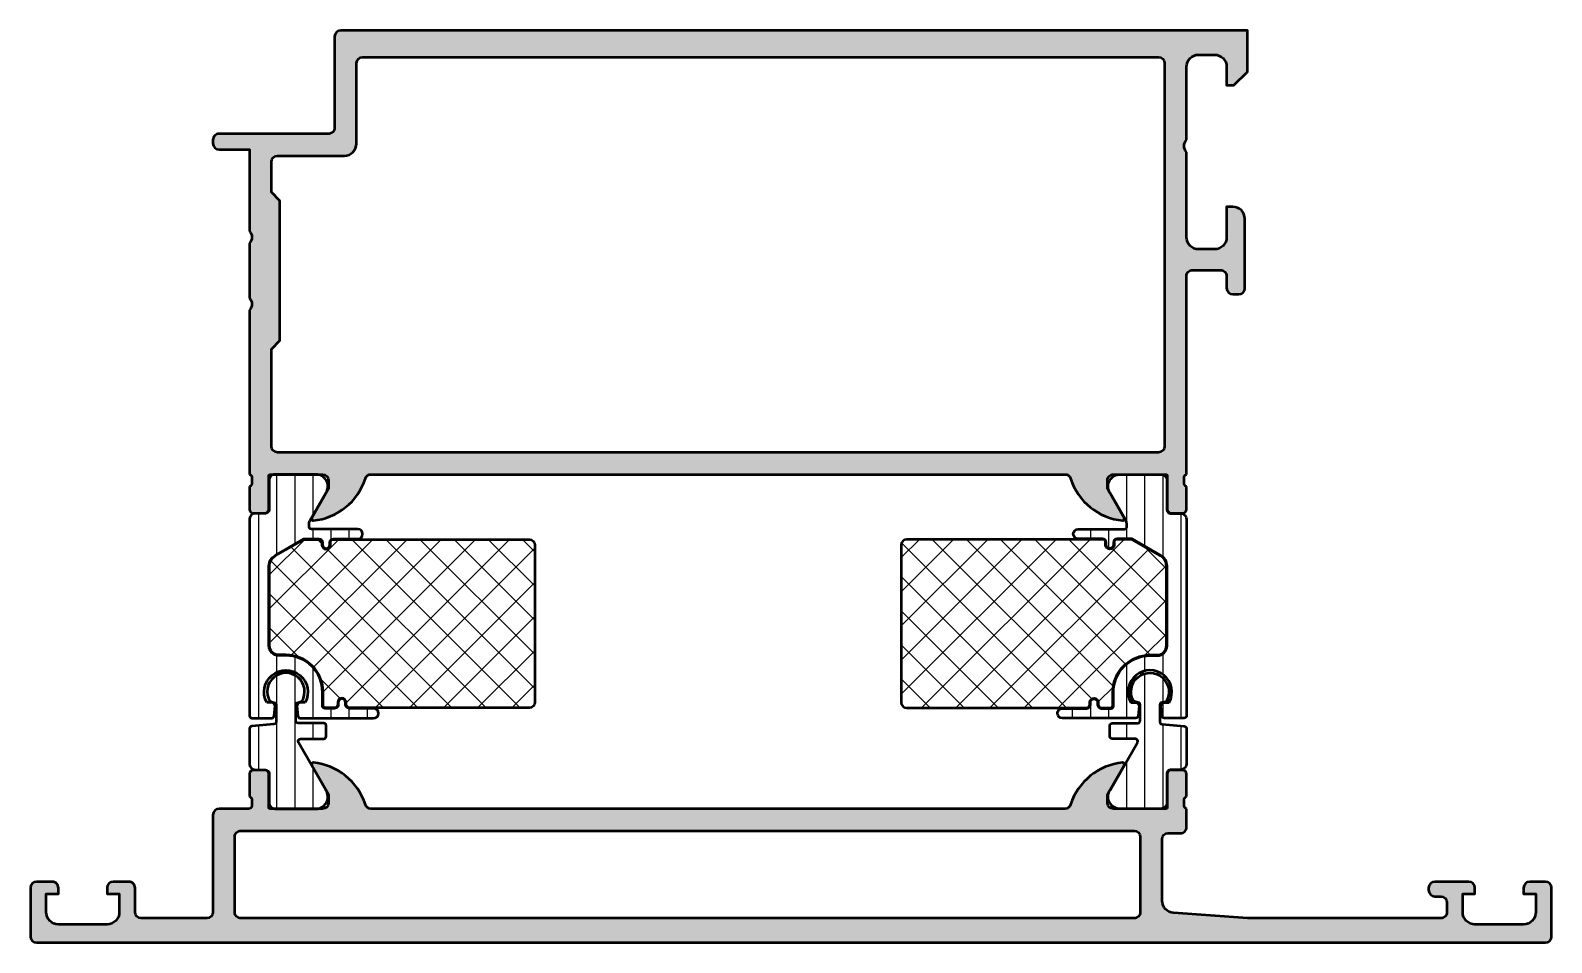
# Model space of a CAD drawing. Extents: x 5 to 130, y 0 to 75.
import ezdxf

# ---------------------------------------------------------------- set-up
doc = ezdxf.new("R2010")
doc.units = 0
for name, color, linetype, lineweight in [('0S-Alu contour', 7, 'Continuous', 50), ('0S-Alu hatch', 252, 'Continuous', 25), ('0S-Plastic contour', 254, 'Continuous', 50), ('0S-Plastic hatch', 253, 'Continuous', 25), ('0S-PT contour', 91, 'Continuous', 50), ('0S-PT hatch', 103, 'Continuous', 25)]:
    doc.layers.add(name, color=color, linetype=linetype, lineweight=lineweight)
pattern_1 = [(135, (0, 0), (-1.403165018917055, -1.403165018917055), []), (225, (0, 0), (1.403165018917055, -1.403165018917055), [])]
pattern_2 = [(90, (0, 0), (-1.4859, 0), [])]

# ---------------------------------------------------------------- blocks, each defined once
blk = doc.blocks.new('304700__176D3024_9E4F_41B5_983D_16A4728DE086_')
at = {"layer": '0S-Alu hatch'}
h = blk.add_hatch(color=256, dxfattribs=at)
edge = h.paths.add_edge_path()
edge.add_line((19.99999999999998, 10.49999999999997), (20.00000000000001, 2.499961614608787))
edge.add_ellipse((19.50000799373549, 2.499992007188123), major_axis=(-0.4999920071882439, 0), ratio=1, start_angle=89.99995824893051, end_angle=179.9965172112618, ccw=False)
edge.add_line((19.5000076293945, 2.000000000000011), (14.10000610351565, 2))
edge.add_ellipse((14.10001171460136, 2.500005611085724), major_axis=(-0.5000056111172084, 0), ratio=1, start_angle=0.0006429760202877333, end_angle=89.9993570241561, ccw=False)
edge.add_line((13.60000610351564, 2.499999999998472), (13.60000610351564, 4.5))
edge.add_arc((13.10001392716924, 4.50000734682368), 0.4999921764003726, 359.9991581029894, 450.0008965386953)
edge.add_line((13.10000610351561, 4.999999523162842), (11.8000030517578, 5))
edge.add_arc((11.80003194873949, 4.499971103018338), 0.500028897816649, 90.00331115881426, 179.9966888411355)
edge.add_line((11.30000305175782, 4.500000000000466), (11.30000305175781, 4))
edge.add_line((11.30000305175781, 4), (12.30000305175781, 4))
edge.add_line((12.30000305175781, 4), (12.30000305175781, 2.5))
edge.add_ellipse((11.30001176224014, 2.499991289517666), major_axis=(-0.9999912895556029, 0), ratio=1, start_angle=89.99950092177761, end_angle=180.0004990787141, ccw=False)
edge.add_line((11.30000305175781, 1.5), (7.300003051757812, 1.5))
edge.add_ellipse((7.30003724327588, 2.500034191518068), major_axis=(-1.000034192102578, 0), ratio=1, start_angle=0.0019589627473806104, end_angle=89.9980410373002, ccw=False)
edge.add_line((6.300003051757812, 2.499999999999168), (6.300003051757812, 4))
edge.add_line((6.300003051757812, 4), (7.300003051757812, 4))
edge.add_line((7.300003051757812, 4), (7.300003051757812, 4.5))
edge.add_arc((6.800008665053553, 4.500005613295747), 0.4999943867357684, 359.9993567564866, 450.00064324353)
edge.add_line((6.800003051757826, 5.000000000000006), (5.5, 5))
edge.add_arc((5.500028896981604, 4.499971103018395), 0.5000288978165922, 90.00331115880446, 179.9966888411355)
edge.add_line((5, 4.500000000000523), (5, 0.4999923706054688))
edge.add_arc((5.500013265202426, 0.5000132654630491), 0.5000132656390097, 180.0023943105812, 269.9984799601016)
edge.add_line((5.5, 3e-16), (129.5, 0))
edge.add_arc((129.4999998175536, 0.5000001825074302), 0.5000001825074635, 270.000020906813, 359.9991048225051)
edge.add_line((130, 0.4999923706072412), (130, 4.500000000000001))
edge.add_arc((129.4999840330719, 4.499984033071891), 0.5000159671830521, 0.0018296166054239, 89.99817038324151)
edge.add_line((129.5, 5.000000000000008), (128.1999893188476, 5))
edge.add_arc((128.1999972154239, 4.499999732880525), 0.5000002671818309, 90.00090488050319, 179.999969382958)
edge.add_line((127.6999969482422, 4.500000000064763), (127.6999969482422, 4))
edge.add_line((127.6999969482422, 4), (128.6999969482422, 4))
edge.add_line((128.6999969482422, 4), (128.6999969482422, 2.5))
edge.add_ellipse((127.6999842356632, 2.500012712578993), major_axis=(-1.000012712659796, 0), ratio=1, start_angle=90.00072836786347, end_angle=179.9992716319968, ccw=False)
edge.add_line((127.6999969482422, 1.5), (123.6999969482422, 1.5))
edge.add_ellipse((123.6999912776887, 2.499994329446542), major_axis=(-0.9999943294626202, 0), ratio=1, start_angle=-0.00032490097822801545, end_angle=90.00032490062341, ccw=False)
edge.add_line((122.6999969482422, 2.500000000006199), (122.6999969482422, 4))
edge.add_line((122.6999969482422, 4), (123.6999969482422, 4))
edge.add_line((123.6999969482422, 4), (123.6999969482422, 4.5))
edge.add_arc((123.1999811356241, 4.499984187381915), 0.5000158128681189, 0.0018119353897291, 89.99818806474453)
edge.add_line((123.1999969482422, 5.000000000000003), (120.3999938964843, 5))
edge.add_arc((120.4000076430126, 4.499986253471732), 0.5000137467172296, 90.00157519279813, 179.9984248072896)
edge.add_line((119.8999938964844, 4.499999999999234), (119.8999938964844, 4.299995422363281))
edge.add_arc((120.4000045458748, 4.300006071753726), 0.5000106495038539, 180.0012203039023, 269.9987796957372)
edge.add_line((120.3999938964843, 3.799995422363279), (120.8999938964844, 3.79999542236328))
edge.add_ellipse((120.8999908366427, 3.29999236252167), major_axis=(-0.5000030598509733, 0), ratio=1, start_angle=180.0003506308146, end_angle=269.9996493701244, ccw=False)
edge.add_line((121.3999938964843, 3.299995422371481), (121.3999938964843, 2.5))
edge.add_ellipse((120.9000004540361, 2.499993442448283), major_axis=(-0.499993442491288, 0), ratio=1, start_angle=89.99924855007038, end_angle=180.0007514498339, ccw=False)
edge.add_line((120.8999938964844, 1.999999999999997), (105.0000019073486, 2))
edge.add_line((105.0000019073486, 2), (98.92875289916994, 2.433654785156249))
edge.add_ellipse((99.0000036368257, 3.431113043250497), major_axis=(-0.9999998221284359, 0), ratio=1, start_angle=-2.2588728256778268e-06, end_angle=85.91417066589128, ccw=False)
edge.add_line((98.00000381469727, 3.431113082675257), (98.00000381469727, 8.5))
edge.add_ellipse((98.50000376785373, 8.499999093168418), major_axis=(-0.4999999531572694, 0), ratio=1, start_angle=269.99999463212373, end_angle=359.9998960848389, ccw=False)
edge.add_line((98.50000381469727, 8.999999046325685), (99.50000381469727, 9))
edge.add_arc((99.50000728930279, 9.499996525388754), 0.4999965254008271, 269.9996018367694, 360.0002888809716)
edge.add_line((100.0000038146972, 9.499999046333286), (100.0000038146972, 10.99999999999999))
edge.add_ellipse((100.0788402612403, 11.2675205919931), major_axis=(-0.2788950563274273, 0), ratio=1, start_angle=-1.1645893740982274, end_angle=73.580123580509, ccw=False)
edge.add_line((99.80000281469727, 11.27318899999148), (99.80000281469727, 11.7267829999915))
edge.add_ellipse((100.0788709103404, 11.73244365946855), major_axis=(-0.2789255417371432, 0), ratio=1, start_angle=-73.57540544464928, end_angle=1.1628700728841181, ccw=False)
edge.add_line((100.0000038146972, 11.99998699999149), (100.0000038146972, 13.879998))
edge.add_arc((99.70000381469725, 13.87999799999999), 0.3000000000000114, 0, 90)
edge.add_line((99.70000381469725, 14.179998), (98.72002949565449, 14.179998))
edge.add_arc((98.72002949565449, 13.87999799999999), 0.3000000000000043, 89.99999999999729, 180)
edge.add_line((98.42002949565448, 13.87999799999999), (98.42002949565448, 11.12))
edge.add_ellipse((98.30002949565447, 11.12), major_axis=(-0.1200000000000045, 0), ratio=1, start_angle=90.00000000000682, end_angle=180, ccw=False)
edge.add_line((98.30002949565448, 10.99999999999999), (94.00000381469727, 11))
edge.add_ellipse((94.00000381469727, 11.5), major_axis=(-0.5000000000000018, 0), ratio=1, start_angle=0, end_angle=90, ccw=False)
edge.add_line((93.50000381469727, 11.5), (93.50000381469727, 12.19999999999998))
edge.add_line((93.50000381469727, 12.19999999999998), (94.88149927231964, 14.59282032302756))
edge.add_arc((94.76188403004898, 14.66188021535171), 0.1381197846483017, 330.000000000003, 455.6225775507952)
edge.add_arc((95.2382270558711, 9.823391138152235), 4.99999999999996, 95.62257755079398, 162.2515836439303)
edge.add_ellipse((90.0000038146973, 11.50000000000004), major_axis=(-0.5000000000000321, 0), ratio=1, start_angle=89.99999999999511, end_angle=162.2515836439261, ccw=False)
edge.add_line((90.00000381469727, 11), (32.99999237060549, 11))
edge.add_ellipse((32.99999237060558, 11.49999999999954), major_axis=(-0.49999999999954, 0), ratio=1, start_angle=17.74841635605941, end_angle=89.99999999998857, ccw=False)
edge.add_arc((27.7617691294318, 9.823391138151706), 5.000000000000446, 17.74841635607156, 84.37742244920817)
edge.add_arc((28.23811215525378, 14.66188021535168), 0.1381197846482897, 84.37742244919843, 209.9999999999927)
edge.add_line((28.11849691298311, 14.59282032302755), (29.4999923706055, 12.19999999999991))
edge.add_line((29.4999923706055, 12.19999999999991), (29.49999237060549, 11.50000000000002))
edge.add_ellipse((28.99999237060546, 11.50000000000002), major_axis=(-0.5000000000000285, 0), ratio=1, start_angle=90.00000000000159, end_angle=180, ccw=False)
edge.add_line((28.99999237060547, 10.99999999999999), (24.69996668964827, 11))
edge.add_ellipse((24.69996668964828, 11.12000000000001), major_axis=(-0.1200000000000134, 0), ratio=1, start_angle=0, end_angle=89.99999999999329, ccw=False)
edge.add_line((24.57996668964827, 11.12000000000001), (24.57996668964826, 13.87999799999999))
edge.add_arc((24.27996668964826, 13.879998), 0.2999999999999971, 0, 90)
edge.add_line((24.27996668964826, 14.179998), (23.29999237060544, 14.179998))
edge.add_arc((23.29999237060544, 13.87999800000002), 0.2999999999999812, 90, 180)
edge.add_line((22.99999237060545, 13.87999800000002), (22.99999237060547, 11.99998699999151))
edge.add_ellipse((22.92112527496229, 11.73244365946856), major_axis=(-0.2789255417371566, 0), ratio=1, start_angle=178.8371299271126, end_angle=253.5754054446439, ccw=False)
edge.add_line((23.19999337060547, 11.7267829999915), (23.19999337060547, 11.27318899999145))
edge.add_ellipse((22.92115592406247, 11.26752059199307), major_axis=(-0.2788950563273809, 0), ratio=1, start_angle=106.4198764194908, end_angle=181.1645893740976, ccw=False)
edge.add_line((22.9999923706055, 11), (20.49999999999998, 11))
edge.add_arc((20.50001190502594, 10.49998809497404), 0.5000119051676851, 90.00136418300312, 179.9986358174487)
edge = h.paths.add_edge_path()
edge.add_ellipse((22.30000297718658, 2.499992296034218), major_axis=(-0.4999922960935738, 0), ratio=1, start_angle=-0.0008828225924730759, end_angle=90.0008828230516, ccw=False)
edge.add_line((21.80001068115236, 2.499999999999592), (21.80001068115237, 8.700004577633145))
edge.add_ellipse((22.30000473062384, 8.700010528165253), major_axis=(-0.4999940495068772, 0), ratio=1, start_angle=-90.0006818884533, end_angle=0.0006818894009938958, ccw=False)
edge.add_line((22.30001068115234, 9.200004577636722), (95.70000457763672, 9.200004577636719))
edge.add_ellipse((95.69999936263179, 8.699999362631779), major_axis=(-0.5000052150321359, 0), ratio=1, start_angle=180.0005975897139, end_angle=269.9994024106873, ccw=False)
edge.add_line((96.20000457763673, 8.70000457763672), (96.20000076293945, 2.499999999999942))
edge.add_ellipse((95.70000356422013, 2.499997198726135), major_axis=(-0.4999971987271607, 0), ratio=1, start_angle=90.0001161296363, end_angle=180.0003210041313, ccw=False)
edge.add_line((95.70000457763672, 2.000000000000001), (22.30001068115236, 1.999999999999996))
at = {"layer": '0S-Alu contour', "color": 7}
for points in [[(22.99999237060545, 13.87999800000002), (22.99999237060547, 11.99998699999151)], [(24.27996668964826, 14.179998), (23.29999237060544, 14.179998)], [(24.57996668964827, 11.12000000000001), (24.57996668964826, 13.87999799999999)], [(28.11849691298311, 14.59282032302755), (29.4999923706055, 12.19999999999991), (29.49999237060549, 11.50000000000002)], [(93.50000381469727, 11.5), (93.50000381469727, 12.19999999999998), (94.88149927231964, 14.59282032302756)], [(98.42002949565448, 13.87999799999999), (98.42002949565448, 11.12)], [(99.70000381469725, 14.179998), (98.72002949565449, 14.179998)], [(100.0000038146972, 11.99998699999149), (100.0000038146972, 13.879998)], [(23.19999337060547, 11.7267829999915), (23.19999337060547, 11.27318899999145)], [(99.80000281469727, 11.27318899999148), (99.80000281469727, 11.7267829999915)], [(19.99999999999998, 10.49999999999997), (20.00000000000001, 2.499961614608787)], [(22.9999923706055, 11), (20.49999999999998, 11)], [(28.99999237060547, 10.99999999999999), (24.69996668964827, 11)], [(90.00000381469727, 11), (32.99999237060549, 11)], [(98.30002949565448, 10.99999999999999), (94.00000381469727, 11)], [(100.0000038146972, 9.499999046333286), (100.0000038146972, 10.99999999999999)], [(22.30001068115234, 9.200004577636722), (95.70000457763672, 9.200004577636719)], [(98.50000381469727, 8.999999046325685), (99.50000381469727, 9)], [(21.80001068115236, 2.499999999999592), (21.80001068115237, 8.700004577633145)], [(96.20000457763673, 8.70000457763672), (96.20000076293945, 2.499999999999942)], [(98.00000381469727, 3.431113082675257), (98.00000381469727, 8.5)], [(5, 4.500000000000523), (5, 0.4999923706054688)], [(6.800003051757826, 5.000000000000006), (5.5, 5)], [(6.300003051757812, 2.499999999999168), (6.300003051757812, 4), (7.300003051757812, 4), (7.300003051757812, 4.5)], [(11.30000305175782, 4.500000000000466), (11.30000305175781, 4), (12.30000305175781, 4), (12.30000305175781, 2.5)], [(13.10000610351561, 4.999999523162842), (11.8000030517578, 5)], [(13.60000610351564, 2.499999999998472), (13.60000610351564, 4.5)], [(119.8999938964844, 4.499999999999234), (119.8999938964844, 4.299995422363281)], [(123.1999969482422, 5.000000000000003), (120.3999938964843, 5)], [(120.3999938964843, 3.799995422363279), (120.8999938964844, 3.79999542236328)], [(122.6999969482422, 2.500000000006199), (122.6999969482422, 4), (123.6999969482422, 4), (123.6999969482422, 4.5)], [(127.6999969482422, 4.500000000064763), (127.6999969482422, 4), (128.6999969482422, 4), (128.6999969482422, 2.5)], [(129.5, 5.000000000000008), (128.1999893188476, 5)], [(130, 0.4999923706072412), (130, 4.500000000000001)], [(121.3999938964843, 3.299995422371481), (121.3999938964843, 2.5)], [(11.30000305175781, 1.5), (7.300003051757812, 1.5)], [(19.5000076293945, 2.000000000000011), (14.10000610351565, 2)], [(95.70000457763672, 2.000000000000001), (22.30001068115236, 1.999999999999996)], [(120.8999938964844, 1.999999999999997), (105.0000019073486, 2), (98.92875289916994, 2.433654785156249)], [(127.6999969482422, 1.5), (123.6999969482422, 1.5)], [(5.5, 3e-16), (129.5, 0)]]:
    blk.add_lwpolyline(points, dxfattribs=at)
for centre, radius, start, end in [((23.29999237060544, 13.87999800000002), 0.2999999999999812, 90, 180), ((24.27996668964826, 13.879998), 0.2999999999999971, 0, 90), ((28.23811215525378, 14.66188021535168), 0.1381197846482897, 84.37742244919843, 209.9999999999927), ((27.7617691294318, 9.823391138151706), 5.000000000000446, 17.74841635607156, 84.37742244920817), ((95.2382270558711, 9.823391138152235), 4.99999999999996, 95.62257755079398, 162.2515836439303), ((94.76188403004898, 14.66188021535171), 0.1381197846483017, 330.000000000003, 95.62257755079521), ((98.72002949565449, 13.87999799999999), 0.3000000000000043, 89.99999999999729, 180), ((99.70000381469725, 13.87999799999999), 0.3000000000000114, 0, 90), ((20.50001190502594, 10.49998809497404), 0.5000119051676851, 90.00136418300312, 179.9986358174487), ((99.50000728930279, 9.499996525388754), 0.4999965254008271, 269.9996018367694, 0.0002888809716084), ((5.500028896981604, 4.499971103018395), 0.5000288978165922, 90.00331115880446, 179.9966888411355), ((6.800008665053553, 4.500005613295747), 0.4999943867357684, 359.9993567564866, 90.00064324353004), ((11.80003194873949, 4.499971103018338), 0.500028897816649, 90.00331115881426, 179.9966888411355), ((13.10001392716924, 4.50000734682368), 0.4999921764003726, 359.9991581029894, 90.00089653869539), ((120.4000076430126, 4.499986253471732), 0.5000137467172296, 90.00157519279813, 179.9984248072896), ((120.4000045458748, 4.300006071753726), 0.5000106495038539, 180.0012203039023, 269.9987796957372), ((123.1999811356241, 4.499984187381915), 0.5000158128681189, 0.0018119353897291, 89.99818806474453), ((128.1999972154239, 4.499999732880525), 0.5000002671818309, 90.00090488050319, 179.999969382958), ((129.4999840330719, 4.499984033071891), 0.5000159671830521, 0.0018296166054239, 89.99817038324151), ((5.500013265202426, 0.5000132654630491), 0.5000132656390097, 180.0023943105812, 269.9984799601016), ((129.4999998175536, 0.5000001825074302), 0.5000001825074635, 270.000020906813, 359.9991048225051)]:
    blk.add_arc(centre, radius, start, end, dxfattribs=at)
at = {"layer": '0S-Alu contour', "color": 7, "extrusion": (0, 0, -1)}
for centre, radius, start, end in [((-22.92112527496229, 11.73244365946856), 0.2789255417371566, 106.4245945553561, 181.1628700728874), ((-22.92115592406247, 11.26752059199307), 0.278895056327381, 178.8354106259024, 253.5801235805092), ((-28.99999237060546, 11.50000000000002), 0.5000000000000285, 180, 269.9999999999984), ((-32.99999237060558, 11.49999999999954), 0.49999999999954, 270.0000000000114, 342.2515836439406), ((-90.0000038146973, 11.50000000000004), 0.5000000000000321, 197.748416356074, 270.0000000000049), ((-94.00000381469727, 11.5), 0.5000000000000018, 270, 0), ((-100.0788402612403, 11.2675205919931), 0.2788950563274273, 286.419876419491, 1.164589374098176), ((-100.0788709103404, 11.73244365946855), 0.2789255417371432, 358.8371299271159, 73.57540544464923), ((-24.69996668964828, 11.12000000000001), 0.1200000000000134, 270.0000000000068, 0), ((-98.30002949565447, 11.12), 0.1200000000000045, 180, 269.9999999999932), ((-22.30000473062384, 8.700010528165253), 0.4999940495068772, 359.999318110599, 90.00068188845341), ((-95.69999936263179, 8.699999362631779), 0.5000052150321359, 90.0005975893127, 179.9994024102861), ((-98.50000376785373, 8.499999093168418), 0.4999999531572694, 0.0001039151611164, 90.00000536787628), ((-120.8999908366427, 3.29999236252167), 0.5000030598509733, 90.00035062987556, 179.9996493691854), ((-99.0000036368257, 3.431113043250497), 0.9999998221284361, 274.0858293341087, 2.2588727439e-06), ((-7.30003724327588, 2.500034191518068), 1.000034192102578, 270.0019589626998, 359.9980410372526), ((-11.30001176224014, 2.499991289517666), 0.9999912895556029, 179.9995009212859, 270.0004990782225), ((-14.10001171460136, 2.500005611085724), 0.5000056111172084, 270.0006429758439, 359.9993570239797), ((-19.50000799373549, 2.499992007188123), 0.4999920071882439, 180.0034827887382, 270.0000417510696), ((-22.30000297718658, 2.499992296034218), 0.4999922960935738, 269.9991171769484, 0.0008828225924878), ((-95.70000356422013, 2.499997198726135), 0.4999971987271607, 179.9996789958687, 269.9998838703637), ((-120.9000004540361, 2.499993442448283), 0.499993442491288, 179.9992485501661, 270.0007514499296), ((-123.6999912776887, 2.499994329446542), 0.9999943294626202, 269.9996750993766, 0.0003249009782124), ((-127.6999842356632, 2.500012712578993), 1.000012712659796, 180.0007283680033, 269.9992716321365)]:
    blk.add_arc(centre, radius, start, end, dxfattribs=at)
blk = doc.blocks.new('395740__5E38B258_E6E0_439A_BC56_7E651BC965ED_')
at = {"layer": '0S-PT hatch'}
h = blk.add_hatch(dxfattribs=at)
h.set_pattern_fill('ANSI37', color=256, scale=0.625, angle=90, style=0)
h.set_pattern_definition(pattern_1)
edge = h.paths.add_edge_path()
edge.add_ellipse((45.99939123330574, 32.70000000000196), major_axis=(-0.4500000000000171, 0), ratio=1, start_angle=180, end_angle=270, ccw=False)
edge.add_line((46.44939123330575, 32.70000000000196), (46.44939123330577, 19.75024507800028))
edge.add_ellipse((45.99939081608043, 19.75024549521865), major_axis=(-0.4500004172255333, 0), ratio=1, start_angle=89.9999468781561, end_angle=179.9999468735963, ccw=False)
edge.add_line((45.99939039886206, 19.30024507799331), (31.20656684903962, 19.2999982024299))
edge.add_line((31.20656684903962, 19.2999982024299), (31.07587203843879, 19.3349919706396))
edge.add_line((31.07587203843879, 19.3349919706396), (30.98500706600365, 19.4258443176791))
edge.add_line((30.98500706600365, 19.4258443176791), (30.94998626708984, 19.55656736054947))
edge.add_line((30.94998626708984, 19.55656736054947), (30.94998626708984, 19.74999809265137))
edge.add_arc((30.59999084472656, 19.74999809265137), 0.3499954223632784, 0, 180)
edge.add_line((30.24999542236328, 19.74999809265137), (30.24999542236328, 19.55656736054947))
edge.add_line((30.24999542236328, 19.55656736054947), (30.21497462344948, 19.4258443176791))
edge.add_line((30.21497462344948, 19.4258443176791), (30.12410965101434, 19.3349919706396))
edge.add_line((30.12410965101434, 19.3349919706396), (29.99341443041237, 19.29999809265137))
edge.add_line((29.99341443041237, 19.29999809265137), (29.20657241064764, 19.29999809265137))
edge.add_line((29.20657241064764, 19.29999809265137), (29.1258753312368, 19.32162239777046))
edge.add_line((29.1258753312368, 19.32162239777046), (29.07161595243868, 19.37585915907012))
edge.add_line((29.07161595243868, 19.37585915907012), (29.04999237060547, 19.4565904816775))
edge.add_line((29.04999237060547, 19.4565904816775), (29.04999237059291, 20.59997255743553))
edge.add_arc((26.0000601988675, 20.60004150683832), 3.049932172504766, 359.9987047223895, 450.0012742162535)
edge.add_line((25.99999237060547, 23.64997367858886), (25.39996827214202, 23.64997367858887))
edge.add_ellipse((25.39918775938291, 24.39917064067953), major_axis=(-0.7491973686593119, 0), ratio=1, start_angle=-0.06307231434720961, end_angle=90.05969067286293, ccw=False)
edge.add_line((24.64999084466362, 24.39999537162484), (24.65000610341345, 30.96374640628945))
edge.add_ellipse((25.59993665786682, 30.96380713441111), major_axis=(-0.9499305563945183, 0), ratio=1, start_angle=-60.01033770622951, end_angle=0.003662862479927753, ccw=False)
edge.add_line((25.12511981820502, 31.78655681125431), (27.48715501826287, 33.15000000009987))
edge.add_line((27.48715501826287, 33.15000000009987), (28.69999237060546, 33.15000000009987))
edge.add_ellipse((28.69999237060547, 32.90000000009989), major_axis=(-0.2499999999999858, 0), ratio=1, start_angle=180, end_angle=270.00000000000324, ccw=False)
edge.add_line((28.94999237060546, 32.90000000009989), (28.94999237060538, 32.7000000001))
edge.add_arc((29.2999923706054, 32.70000000009997), 0.3500000000000085, 180, 360)
edge.add_line((29.64999237060541, 32.70000000009993), (29.64999237060542, 32.90000000009987))
edge.add_ellipse((29.89999237050753, 32.90000000009986), major_axis=(-0.2499999999021156, 0), ratio=1, start_angle=270.00000000000324, end_angle=360, ccw=False)
edge.add_line((29.89999237050752, 33.15000000000198), (45.99939123330574, 33.15000000000198))
at = {"layer": '0S-PT contour', "color": 7}
for points in [[(25.12511981820502, 31.78655681125431), (27.48715501826287, 33.15000000009987), (28.69999237060546, 33.15000000009987)], [(28.94999237060546, 32.90000000009989), (28.94999237060538, 32.7000000001)], [(29.64999237060541, 32.70000000009993), (29.64999237060542, 32.90000000009987)], [(29.89999237050752, 33.15000000000198), (45.99939123330574, 33.15000000000198)], [(46.44939123330575, 32.70000000000196), (46.44939123330577, 19.75024507800028)], [(24.64999084466362, 24.39999537162484), (24.65000610341345, 30.96374640628945)], [(25.99999237060547, 23.64997367858886), (25.39996827214202, 23.64997367858887)], [(30.24999542236328, 19.74999809265137), (30.24999542236328, 19.55656736054947), (30.21497462344948, 19.4258443176791), (30.12410965101434, 19.3349919706396), (29.99341443041237, 19.29999809265137), (29.20657241064764, 19.29999809265137), (29.1258753312368, 19.32162239777046), (29.07161595243868, 19.37585915907012), (29.04999237060547, 19.4565904816775), (29.04999237059291, 20.59997255743553)], [(45.99939039886206, 19.30024507799331), (31.20656684903962, 19.2999982024299), (31.07587203843879, 19.3349919706396), (30.98500706600365, 19.4258443176791), (30.94998626708984, 19.55656736054947), (30.94998626708984, 19.74999809265137)]]:
    blk.add_lwpolyline(points, dxfattribs=at)
at = {"layer": '0S-PT contour', "color": 7, "extrusion": (0, 0, -1)}
for centre, radius, start, end in [((-28.69999237060547, 32.90000000009989), 0.2499999999999858, 89.99999999999675, 180), ((-29.89999237050753, 32.90000000009986), 0.2499999999021156, 0, 89.99999999999675), ((-45.99939123330574, 32.70000000000196), 0.4500000000000171, 90, 180), ((-25.59993665786682, 30.96380713441111), 0.9499305563945183, 359.9963371375201, 60.01033770622957), ((-25.39918775938291, 24.39917064067953), 0.7491973686593119, 269.9403093271371, 0.0630723143472479), ((-45.99939081608043, 19.75024549521865), 0.4500004172255333, 180.0000531264038, 270.0000531218439)]:
    blk.add_arc(centre, radius, start, end, dxfattribs=at)
at = {"layer": '0S-PT contour', "color": 7}
for centre, radius, start, end in [((29.2999923706054, 32.70000000009997), 0.3500000000000085, 180, 0), ((26.0000601988675, 20.60004150683832), 3.049932172504766, 359.9987047223895, 90.00127421625359), ((30.59999084472656, 19.74999809265137), 0.3499954223632784, 0, 180)]:
    blk.add_arc(centre, radius, start, end, dxfattribs=at)
blk = doc.blocks.new('395740__6B29D01C_57BD_468A_9920_0F6DB4F73AC2_')
at = {"layer": '0S-PT hatch'}
h = blk.add_hatch(dxfattribs=at)
h.set_pattern_fill('ANSI37', color=256, scale=0.625, angle=90, style=0)
h.set_pattern_definition(pattern_1)
edge = h.paths.add_edge_path()
edge.add_line((76.5506085488827, 32.70000000000195), (76.5506085488827, 19.75024507800029))
edge.add_arc((77.00060854888261, 19.75024507800017), 0.4499999999999034, 180, 269.9990437979573)
edge.add_line((77.00060103888933, 19.30024507806293), (91.79343293314875, 19.29999820242987))
edge.add_line((91.79343293314875, 19.29999820242987), (91.92412774374968, 19.3349919706396))
edge.add_line((91.92412774374968, 19.3349919706396), (92.01499271618482, 19.42584431767909))
edge.add_line((92.01499271618482, 19.42584431767909), (92.05001351509863, 19.5565673605495))
edge.add_line((92.05001351509863, 19.5565673605495), (92.05001351509863, 19.74999809265137))
edge.add_ellipse((92.4000089374619, 19.74999809265137), major_axis=(-0.3499954223632784, 0), ratio=1, start_angle=180, end_angle=360, ccw=False)
edge.add_line((92.75000435982517, 19.74999809265137), (92.75000435982517, 19.55656736054949))
edge.add_line((92.75000435982517, 19.55656736054949), (92.785025158739, 19.42584431767909))
edge.add_line((92.785025158739, 19.42584431767909), (92.87589013117413, 19.3349919706396))
edge.add_line((92.87589013117413, 19.3349919706396), (93.0065853517761, 19.29999809265137))
edge.add_line((93.0065853517761, 19.29999809265137), (93.79342737154082, 19.29999809265137))
edge.add_line((93.79342737154082, 19.29999809265137), (93.87412445095168, 19.32162239777047))
edge.add_line((93.87412445095168, 19.32162239777047), (93.92838382974979, 19.37585915907012))
edge.add_line((93.92838382974979, 19.37585915907012), (93.9500074115787, 19.45659048166136))
edge.add_line((93.9500074115787, 19.45659048166136), (93.9500074108288, 20.60004094628051))
edge.add_ellipse((96.99994014392277, 20.60004094624909), major_axis=(-3.049932733093952, 0), ratio=1, start_angle=269.99999999940945, end_angle=360, ccw=False)
edge.add_line((96.9999401439542, 23.64997367934304), (97.60003151008218, 23.64997367858883))
edge.add_arc((97.60081202280558, 24.39917064067952), 0.7491973686593032, 269.9403093298682, 360.0630723146303)
edge.add_line((98.35000893752486, 24.39999537162854), (98.3499936807136, 30.96380934273025))
edge.add_arc((97.40005914123302, 30.96380483453283), 0.9499345394912776, 0.0002719145082368, 60.01047642423605)
edge.add_line((97.87487597986336, 31.78655911077306), (95.51284476392561, 33.15000000009987))
edge.add_line((95.51284476392561, 33.15000000009987), (94.300007411583, 33.15000000009987))
edge.add_arc((94.300007411583, 32.90000000009989), 0.2499999999999716, 90, 180)
edge.add_line((94.05000741158302, 32.90000000009989), (94.05000741158307, 32.70000000010001))
edge.add_ellipse((93.70000741158307, 32.70000000009999), major_axis=(-0.3499999999999943, 0), ratio=1, start_angle=0, end_angle=180, ccw=False)
edge.add_line((93.35000741158308, 32.70000000009997), (93.35000741158306, 32.90000000009987))
edge.add_arc((93.10000741158306, 32.90000000009985), 0.25, 0, 90)
edge.add_line((93.10000741158306, 33.15000000009985), (77.00060854888272, 33.15000000000197))
edge.add_arc((77.00060854888272, 32.70000000000195), 0.4500000000000171, 90, 180)
at = {"layer": '0S-PT contour', "color": 7}
for points in [[(76.5506085488827, 32.70000000000195), (76.5506085488827, 19.75024507800029)], [(93.10000741158306, 33.15000000009985), (77.00060854888272, 33.15000000000197)], [(93.35000741158308, 32.70000000009997), (93.35000741158306, 32.90000000009987)], [(94.05000741158302, 32.90000000009989), (94.05000741158307, 32.70000000010001)], [(97.87487597986336, 31.78655911077306), (95.51284476392561, 33.15000000009987), (94.300007411583, 33.15000000009987)], [(98.35000893752486, 24.39999537162854), (98.3499936807136, 30.96380934273025)], [(96.9999401439542, 23.64997367934304), (97.60003151008218, 23.64997367858883)], [(92.75000435982517, 19.74999809265137), (92.75000435982517, 19.55656736054949), (92.785025158739, 19.42584431767909), (92.87589013117413, 19.3349919706396), (93.0065853517761, 19.29999809265137), (93.79342737154082, 19.29999809265137), (93.87412445095168, 19.32162239777047), (93.92838382974979, 19.37585915907012), (93.9500074115787, 19.45659048166136), (93.9500074108288, 20.60004094628051)], [(77.00060103888933, 19.30024507806293), (91.79343293314875, 19.29999820242987), (91.92412774374968, 19.3349919706396), (92.01499271618482, 19.42584431767909), (92.05001351509863, 19.5565673605495), (92.05001351509863, 19.74999809265137)]]:
    blk.add_lwpolyline(points, dxfattribs=at)
for centre, radius, start, end in [((77.00060854888272, 32.70000000000195), 0.4500000000000171, 90, 180), ((93.10000741158306, 32.90000000009985), 0.25, 0, 90), ((94.300007411583, 32.90000000009989), 0.2499999999999716, 90, 180), ((97.40005914123302, 30.96380483453283), 0.9499345394912776, 0.0002719145082368, 60.01047642423605), ((97.60081202280558, 24.39917064067952), 0.7491973686593032, 269.9403093298682, 0.0630723146303955), ((77.00060854888261, 19.75024507800017), 0.4499999999999034, 180, 269.9990437979573)]:
    blk.add_arc(centre, radius, start, end, dxfattribs=at)
at = {"layer": '0S-PT contour', "color": 7, "extrusion": (0, 0, -1)}
for centre, radius, start, end in [((-93.70000741158307, 32.70000000009999), 0.3499999999999943, 180, 0), ((-96.99994014392277, 20.60004094624909), 3.049932733093953, 0, 90.00000000059053), ((-92.4000089374619, 19.74999809265137), 0.3499954223632784, 0, 180)]:
    blk.add_arc(centre, radius, start, end, dxfattribs=at)
blk = doc.blocks.new('244459__1904CC62_7255_417F_8182_03E45A82147F___35E7839D_CDDE_44FA_9F2A_09675DB6ED3F_')
at = {"layer": '0S-Plastic hatch'}
h = blk.add_hatch(dxfattribs=at)
h.set_pattern_fill('ANSI31', color=256, scale=0.4680000000000001, angle=45, style=0)
h.set_pattern_definition(pattern_2)
edge = h.paths.add_edge_path()
edge.add_ellipse((99.500007411583, 14.709997), major_axis=(-0.5, 0), ratio=1, start_angle=90, end_angle=180, ccw=False)
edge.add_line((99.500007411583, 14.209997), (98.68967607824966, 14.209997))
edge.add_arc((98.68967607824966, 13.909997), 0.3000000000000025, 90, 180)
edge.add_line((98.38967607824966, 13.909997), (98.39000802864669, 11.50999861706369))
edge.add_ellipse((97.89001205120807, 11.50999597743861), major_axis=(-0.4999959774455833, 0), ratio=1, start_angle=89.99969751881491, end_angle=180.0003024817733, ccw=False)
edge.add_line((97.89000941158301, 11.00999999999999), (94.41346791348352, 11.01))
edge.add_ellipse((94.55577856247487, 11.99981807472285), major_axis=(-0.999996070924476, 0), ratio=1, start_angle=-32.72701609984091, end_angle=81.81839194810021, ccw=False)
edge.add_line((93.71452591348353, 12.540453), (95.9717036228891, 16.45000001028018))
edge.add_arc((95.79849853619694, 16.55), 0.1999999999999995, 330.000003400655, 450)
edge.add_line((95.79849853619694, 16.75), (93.90001656685644, 16.75))
edge.add_line((93.90001656685644, 16.75), (93.80009438668066, 16.77691650390625))
edge.add_line((93.80009438668066, 16.77691650390625), (93.72692849312597, 16.85009765625))
edge.add_line((93.72692849312597, 16.85009765625), (93.70001198921972, 16.95001220703125))
edge.add_line((93.70001198921972, 16.95001220703125), (93.70001198921972, 17.85000610351562))
edge.add_line((93.70001198921972, 17.85000610351562), (93.72692086373144, 17.94992065429687))
edge.add_line((93.72692086373144, 17.94992065429687), (93.80009438668066, 18.02310180664062))
edge.add_line((93.80009438668066, 18.02310180664062), (93.90001656685644, 18.05001831054687))
edge.add_line((93.90001656685644, 18.05001831054687), (96.00001504097754, 18.05001831054687))
edge.add_line((96.00001504097754, 18.05001831054687), (96.09992959175878, 18.07693481445312))
edge.add_line((96.09992959175878, 18.07693481445312), (96.173103114708, 18.15008544921875))
edge.add_line((96.173103114708, 18.15008544921875), (96.20001198921972, 18.25))
edge.add_line((96.20001198921972, 18.25), (96.20001198921972, 19.55002021789551))
edge.add_line((96.20001198921972, 19.55002021789551), (96.173103114708, 19.64993476867675))
edge.add_line((96.173103114708, 19.64993476867675), (96.09992959175878, 19.72311592102051))
edge.add_line((96.09992959175878, 19.72311592102051), (96.000007411583, 19.75003242492675))
edge.add_line((96.000007411583, 19.75003242492675), (95.64501168404394, 19.84934716690035))
edge.add_ellipse((96.99965560737606, 20.61563367587344), major_axis=(-1.556359589829676, 0), ratio=1, start_angle=148.5998135798253, end_angle=29.495701762774274, ccw=False)
edge.add_line((98.32808493780433, 19.80475101672186), (98.00001504097753, 19.75003242492675))
edge.add_line((98.00001504097753, 19.75003242492675), (97.90009286080175, 19.72311592102051))
edge.add_line((97.90009286080175, 19.72311592102051), (97.82691933785253, 19.64993476867675))
edge.add_line((97.82691933785253, 19.64993476867675), (97.80001046334081, 19.55002021789551))
edge.add_line((97.80001046334081, 19.55002021789551), (97.80001046334081, 18.1500244140625))
edge.add_line((97.80001046334081, 18.1500244140625), (97.82691933785253, 18.05007934570312))
edge.add_line((97.82691933785253, 18.05007934570312), (97.90009286080175, 17.9769287109375))
edge.add_line((97.90009286080175, 17.9769287109375), (98.00000741158298, 17.95001220703125))
edge.add_line((98.00000741158298, 17.95001220703125), (99.80001046334081, 17.79251098632812))
edge.add_line((99.80001046334081, 17.79251098632812), (99.89992501412206, 17.76559448242187))
edge.add_line((99.89992501412206, 17.76559448242187), (99.9730985370713, 17.69241333007812))
edge.add_line((99.9730985370713, 17.69241333007812), (100.0000074115827, 17.59249877929687))
edge.add_line((100.0000074115827, 17.59249877929687), (100.000007411583, 14.709997))
at = {"layer": '0S-Plastic contour', "color": 7}
for points in [[(95.79849853619694, 16.75), (93.90001656685644, 16.75), (93.80009438668066, 16.77691650390625), (93.72692849312597, 16.85009765625), (93.70001198921972, 16.95001220703125), (93.70001198921972, 17.85000610351562), (93.72692086373144, 17.94992065429687), (93.80009438668066, 18.02310180664062), (93.90001656685644, 18.05001831054687), (96.00001504097754, 18.05001831054687), (96.09992959175878, 18.07693481445312), (96.173103114708, 18.15008544921875), (96.20001198921972, 18.25), (96.20001198921972, 19.55002021789551), (96.173103114708, 19.64993476867675), (96.09992959175878, 19.72311592102051), (96.000007411583, 19.75003242492675), (95.64501168404394, 19.84934716690035)], [(98.32808493780433, 19.80475101672186), (98.00001504097753, 19.75003242492675), (97.90009286080175, 19.72311592102051), (97.82691933785253, 19.64993476867675), (97.80001046334081, 19.55002021789551), (97.80001046334081, 18.1500244140625), (97.82691933785253, 18.05007934570312), (97.90009286080175, 17.9769287109375), (98.00000741158298, 17.95001220703125), (99.80001046334081, 17.79251098632812), (99.89992501412206, 17.76559448242187), (99.9730985370713, 17.69241333007812), (100.0000074115827, 17.59249877929687), (100.000007411583, 14.709997)], [(93.71452591348353, 12.540453), (95.9717036228891, 16.45000001028018)], [(98.38967607824966, 13.909997), (98.39000802864669, 11.50999861706369)], [(99.500007411583, 14.209997), (98.68967607824966, 14.209997)], [(97.89000941158301, 11.00999999999999), (94.41346791348352, 11.01)]]:
    blk.add_lwpolyline(points, dxfattribs=at)
at = {"layer": '0S-Plastic contour', "color": 7, "extrusion": (0, 0, -1)}
for centre, radius, start, end in [((-96.99965560737606, 20.61563367587344), 1.556359589829676, 330.5042982372257, 211.4001864201747), ((-99.500007411583, 14.709997), 0.5, 180, 270), ((-94.55577856247487, 11.99981807472285), 0.999996070924476, 278.1816080518999, 32.72701609984089), ((-97.89001205120807, 11.50999597743861), 0.4999959774455833, 179.9996975182267, 270.0003024811851)]:
    blk.add_arc(centre, radius, start, end, dxfattribs=at)
at = {"layer": '0S-Plastic contour', "color": 7}
for centre, radius, start, end in [((95.79849853619694, 16.55), 0.1999999999999995, 330.000003400655, 90), ((98.68967607824966, 13.909997), 0.3000000000000025, 90, 180)]:
    blk.add_arc(centre, radius, start, end, dxfattribs=at)
blk = doc.blocks.new('244459__F225CB20_A43C_44D5_8C3E_92B78BB3F6B0___52D89160_3F5E_4F70_A803_A7DA2A8AC8DD_')
at = {"layer": '0S-Plastic hatch'}
h = blk.add_hatch(dxfattribs=at)
h.set_pattern_fill('ANSI31', color=256, scale=0.4680000000000001, angle=45, style=0)
h.set_pattern_definition(pattern_2)
edge = h.paths.add_edge_path()
edge.add_line((100.000007411583, 34.79000300009986), (100.000007411583, 18.65002250671387))
edge.add_line((100.000007411583, 18.65002250671387), (99.97309090767675, 18.55010795593262))
edge.add_line((99.97309090767675, 18.55010795593262), (99.89992501412206, 18.47692680358887))
edge.add_line((99.89992501412206, 18.47692680358887), (99.79999520455175, 18.45001029968262))
edge.add_line((99.79999520455175, 18.45001029968262), (98.16999032173923, 18.45001029968262))
edge.add_line((98.16999032173923, 18.45001029968262), (98.070075770958, 18.47692680358887))
edge.add_line((98.070075770958, 18.47692680358887), (97.99690987740333, 18.55010795593262))
edge.add_line((97.99690987740333, 18.55010795593262), (97.96999337349706, 18.65002250671387))
edge.add_line((97.96999337349706, 18.65002250671387), (97.90000130806737, 19.45001029968262))
edge.add_line((97.90000130806737, 19.45001029968262), (97.94000985298925, 19.60015678405762))
edge.add_line((97.94000985298925, 19.60015678405762), (98.04987313423925, 19.71002006530762))
edge.add_line((98.04987313423925, 19.71002006530762), (98.21800973091894, 19.74999809265137))
edge.add_line((98.21800973091894, 19.74999809265137), (98.58657052193458, 19.74999809265137))
edge.add_arc((97.000007411583, 20.59650078484448), 1.798262859266857, 331.9180754298219, 568.0819245701781)
edge.add_line((95.41344430123144, 19.74999809265137), (95.78200509224705, 19.74999809265137))
edge.add_line((95.78200509224705, 19.74999809265137), (95.95014168892673, 19.71002006530762))
edge.add_line((95.95014168892673, 19.71002006530762), (96.06000497017673, 19.60015678405762))
edge.add_line((96.06000497017673, 19.60015678405762), (96.09999825630958, 19.45001029968262))
edge.add_line((96.09999825630958, 19.45001029968262), (96.03000619087987, 18.65002250671387))
edge.add_line((96.03000619087987, 18.65002250671387), (96.0031049457627, 18.55010795593262))
edge.add_line((96.0031049457627, 18.55010795593262), (95.92993905220798, 18.47692680358887))
edge.add_line((95.92993905220798, 18.47692680358887), (95.83000924263769, 18.45001029968262))
edge.add_line((95.83000924263769, 18.45001029968262), (89.80001046334081, 18.45001029968262))
edge.add_ellipse((89.80001046334081, 18.85000419616699), major_axis=(-0.399993896484375, 0), ratio=1, start_angle=-90, end_angle=90, ccw=False)
edge.add_line((89.80001046334081, 19.24999809265137), (91.80001046334083, 19.24999809265137))
edge.add_line((91.80001046334083, 19.24999809265137), (91.95000435982519, 19.29015922546387))
edge.add_line((91.95000435982519, 19.29015922546387), (92.059821864708, 19.39996147155762))
edge.add_line((92.059821864708, 19.39996147155762), (92.10001351509862, 19.54998588562012))
edge.add_line((92.10001351509862, 19.54998588562012), (92.10001351509862, 19.74999809265137))
edge.add_ellipse((92.4000089374619, 19.74999809265137), major_axis=(-0.2999954223632812, 0), ratio=1, start_angle=180, end_angle=360, ccw=False)
edge.add_line((92.70000435982519, 19.74999809265137), (92.70000435982519, 19.54998588562012))
edge.add_line((92.70000435982519, 19.54998588562012), (92.74019601021581, 19.39996147155762))
edge.add_line((92.74019601021581, 19.39996147155762), (92.85001351509862, 19.29015922546387))
edge.add_line((92.85001351509862, 19.29015922546387), (93.00000741158298, 19.24999809265137))
edge.add_line((93.00000741158298, 19.24999809265137), (93.80001046334081, 19.24999809265137))
edge.add_line((93.80001046334081, 19.24999809265137), (93.90000130806737, 19.27679252624512))
edge.add_line((93.90000130806737, 19.27679252624512), (93.97321297798923, 19.34997367858887))
edge.add_line((93.97321297798923, 19.34997367858887), (94.00000741158298, 19.45001029968262))
edge.add_line((94.00000741158298, 19.45001029968262), (94.00000741158298, 20.59997367858887))
edge.add_ellipse((96.99994014389137, 20.60004094628051), major_axis=(-2.99993273306254, 0), ratio=1, start_angle=-90.00128474708322, end_angle=0.0012847472241901414, ccw=False)
edge.add_line((97.000007411583, 23.59997367858888), (97.60000588570409, 23.59997367858887))
edge.add_arc((97.60081202280556, 24.39917064067953), 0.7991973686593123, 269.9422066897786, 360.0610716947241)
edge.add_line((98.4000089374619, 24.40002250671391), (98.39999367867286, 30.96374320983886))
edge.add_arc((97.40006312432163, 30.96380713441112), 0.9999305563945124, 359.9963371374206, 420.0103377062295)
edge.add_line((97.89987215085782, 31.82986259141396), (95.52623985423648, 33.20000000009986))
edge.add_line((95.52623985423648, 33.20000000009986), (94.300007411583, 33.20000000009986))
edge.add_arc((94.300007411583, 32.90000000009989), 0.2999999999999758, 90, 180)
edge.add_line((94.00000741158303, 32.90000000009989), (94.00000741158306, 32.7000000001))
edge.add_ellipse((93.70000741158307, 32.70000000009997), major_axis=(-0.2999999999999829, 0), ratio=1, start_angle=0, end_angle=180, ccw=False)
edge.add_line((93.40000741158309, 32.70000000009994), (93.40000741158306, 32.90000000009987))
edge.add_arc((93.10000741168093, 32.90000000009985), 0.2999999999021128, 0, 90.00000000000273)
edge.add_line((93.10000741168093, 33.20000000000197), (91.10000741158302, 33.20000000009986))
edge.add_ellipse((91.10000741158302, 33.60000000009987), major_axis=(-0.4000000000000057, 0), ratio=1, start_angle=-90, end_angle=90, ccw=False)
edge.add_line((91.10000741158302, 34.00000000009987), (94.90000741158303, 34.00000000009987))
edge.add_arc((94.90000741158303, 34.20000000009988), 0.2000000000000028, 270, 360)
edge.add_line((95.10000741158306, 34.20000000009988), (95.10000741158306, 34.41474721315084))
edge.add_arc((94.60000741158301, 34.41474721315084), 0.5000000000000285, 0, 29.99995113626276)
edge.add_line((95.03302032668338, 34.6647468438632), (93.71452591348353, 36.95954700009986))
edge.add_ellipse((94.55577856247488, 37.50018192537702), major_axis=(-0.9999960709244895, 0), ratio=1, start_angle=-81.81839194810021, end_angle=32.727016099840796, ccw=False)
edge.add_line((94.41346791348353, 38.49000000009989), (97.89000941158326, 38.49000010568574))
edge.add_ellipse((97.89001205120834, 37.99000412824712), major_axis=(-0.4999959774455904, 0), ratio=1, start_angle=179.9996975182268, end_angle=270.00030248118503, ccw=False)
edge.add_line((98.39000802864696, 37.99000148861692), (98.38967607824995, 35.59000310568573))
edge.add_arc((98.68967607824997, 35.59000310568573), 0.3000000000000114, 180, 270)
edge.add_line((98.68967607824997, 35.29000310568572), (99.5000074767328, 35.29000300009986))
edge.add_ellipse((99.500007411583, 34.79000300009987), major_axis=(-0.4999999999999972, 0), ratio=1, start_angle=180, end_angle=269.9999925343822, ccw=False)
at = {"layer": '0S-Plastic contour', "color": 7}
for points in [[(94.41346791348353, 38.49000000009989), (97.89000941158326, 38.49000010568574)], [(98.39000802864696, 37.99000148861692), (98.38967607824995, 35.59000310568573)], [(95.03302032668338, 34.6647468438632), (93.71452591348353, 36.95954700009986)], [(98.68967607824997, 35.29000310568572), (99.5000074767328, 35.29000300009986)], [(91.10000741158302, 34.00000000009987), (94.90000741158303, 34.00000000009987)], [(95.10000741158306, 34.20000000009988), (95.10000741158306, 34.41474721315084)], [(100.000007411583, 34.79000300009986), (100.000007411583, 18.65002250671387), (99.97309090767675, 18.55010795593262), (99.89992501412206, 18.47692680358887), (99.79999520455175, 18.45001029968262), (98.16999032173923, 18.45001029968262), (98.070075770958, 18.47692680358887), (97.99690987740333, 18.55010795593262), (97.96999337349706, 18.65002250671387), (97.90000130806737, 19.45001029968262), (97.94000985298925, 19.60015678405762), (98.04987313423925, 19.71002006530762), (98.21800973091894, 19.74999809265137), (98.58657052193458, 19.74999809265137)], [(93.10000741168093, 33.20000000000197), (91.10000741158302, 33.20000000009986)], [(93.40000741158309, 32.70000000009994), (93.40000741158306, 32.90000000009987)], [(94.00000741158303, 32.90000000009989), (94.00000741158306, 32.7000000001)], [(97.89987215085782, 31.82986259141396), (95.52623985423648, 33.20000000009986), (94.300007411583, 33.20000000009986)], [(98.4000089374619, 24.40002250671391), (98.39999367867286, 30.96374320983886)], [(97.000007411583, 23.59997367858888), (97.60000588570409, 23.59997367858887)], [(92.70000435982519, 19.74999809265137), (92.70000435982519, 19.54998588562012), (92.74019601021581, 19.39996147155762), (92.85001351509862, 19.29015922546387), (93.00000741158298, 19.24999809265137), (93.80001046334081, 19.24999809265137), (93.90000130806737, 19.27679252624512), (93.97321297798923, 19.34997367858887), (94.00000741158298, 19.45001029968262), (94.00000741158298, 20.59997367858887)], [(95.41344430123144, 19.74999809265137), (95.78200509224705, 19.74999809265137), (95.95014168892673, 19.71002006530762), (96.06000497017673, 19.60015678405762), (96.09999825630958, 19.45001029968262), (96.03000619087987, 18.65002250671387), (96.0031049457627, 18.55010795593262), (95.92993905220798, 18.47692680358887), (95.83000924263769, 18.45001029968262), (89.80001046334081, 18.45001029968262)], [(89.80001046334081, 19.24999809265137), (91.80001046334083, 19.24999809265137), (91.95000435982519, 19.29015922546387), (92.059821864708, 19.39996147155762), (92.10001351509862, 19.54998588562012), (92.10001351509862, 19.74999809265137)]]:
    blk.add_lwpolyline(points, dxfattribs=at)
at = {"layer": '0S-Plastic contour', "color": 7, "extrusion": (0, 0, -1)}
for centre, radius, start, end in [((-94.55577856247488, 37.50018192537702), 0.9999960709244895, 327.2729839001593, 81.81839194810027), ((-97.89001205120834, 37.99000412824712), 0.4999959774455904, 89.99969751881494, 180.0003024817733), ((-99.500007411583, 34.79000300009987), 0.4999999999999972, 90.00000746561778, 180), ((-91.10000741158302, 33.60000000009987), 0.4000000000000057, 270, 90), ((-93.70000741158307, 32.70000000009997), 0.2999999999999829, 180, 0), ((-96.99994014389137, 20.60004094628051), 2.99993273306254, 359.9987152527758, 90.00128474708318), ((-92.4000089374619, 19.74999809265137), 0.2999954223632812, 0, 180), ((-89.80001046334081, 18.85000419616699), 0.399993896484375, 270, 90)]:
    blk.add_arc(centre, radius, start, end, dxfattribs=at)
at = {"layer": '0S-Plastic contour', "color": 7}
for centre, radius, start, end in [((98.68967607824997, 35.59000310568573), 0.3000000000000114, 180, 270), ((94.90000741158303, 34.20000000009988), 0.2000000000000028, 270, 0), ((94.60000741158301, 34.41474721315084), 0.5000000000000285, 0, 29.99995113626276), ((93.10000741168093, 32.90000000009985), 0.2999999999021128, 0, 90.00000000000273), ((94.300007411583, 32.90000000009989), 0.2999999999999758, 90, 180), ((97.40006312432163, 30.96380713441112), 0.9999305563945124, 359.9963371374206, 60.01033770622953), ((97.60081202280556, 24.39917064067953), 0.7991973686593123, 269.9422066897786, 0.0610716947241366), ((97.000007411583, 20.59650078484448), 1.798262859266857, 331.9180754298219, 208.0819245701781)]:
    blk.add_arc(centre, radius, start, end, dxfattribs=at)
blk = doc.blocks.new('244459__BBD9B7D8_E089_41D3_9A93_767BB1D5F85C___C6E03472_171E_400A_93B3_961B03300107_')
at = {"layer": '0S-Plastic hatch'}
h = blk.add_hatch(dxfattribs=at)
h.set_pattern_fill('ANSI31', color=256, scale=0.4680000000000001, angle=45, style=0)
h.set_pattern_definition(pattern_2)
edge = h.paths.add_edge_path()
edge.add_arc((23.49999237060547, 14.709997), 0.5, 180, 270)
edge.add_line((23.49999237060547, 14.209997), (24.31032370393881, 14.209997))
edge.add_ellipse((24.31032370393879, 13.909997), major_axis=(-0.2999999999999989, 0), ratio=1, start_angle=180, end_angle=269.99999999999727, ccw=False)
edge.add_line((24.61032370393879, 13.909997), (24.60999175354178, 11.50999861706369))
edge.add_arc((25.1099877309804, 11.50999597743862), 0.4999959774455833, 179.9996975182267, 270.0003024811867)
edge.add_line((25.10999037060547, 11.01), (28.58653186870495, 11.01))
edge.add_arc((28.4442212197136, 11.99981807472284), 0.9999960709244724, 278.1816080518999, 392.7270160998408)
edge.add_line((29.28547386870494, 12.540453), (27.02829615929938, 16.45000001028018))
edge.add_ellipse((27.20150124599153, 16.55), major_axis=(-0.1999999999999995, 0), ratio=1, start_angle=-90, end_angle=29.999996599345025, ccw=False)
edge.add_line((27.20150124599153, 16.75), (29.09998321533203, 16.75))
edge.add_line((29.09998321533203, 16.75), (29.19990539550781, 16.77691650390625))
edge.add_line((29.19990539550781, 16.77691650390625), (29.2730712890625, 16.85009765625))
edge.add_line((29.2730712890625, 16.85009765625), (29.29998779296875, 16.95001220703125))
edge.add_line((29.29998779296875, 16.95001220703125), (29.29998779296875, 17.85000610351562))
edge.add_line((29.29998779296875, 17.85000610351562), (29.27307891845703, 17.94992065429687))
edge.add_line((29.27307891845703, 17.94992065429687), (29.19990539550781, 18.02310180664062))
edge.add_line((29.19990539550781, 18.02310180664062), (29.09998321533203, 18.05001831054687))
edge.add_line((29.09998321533203, 18.05001831054687), (26.99998474121094, 18.05001831054687))
edge.add_line((26.99998474121094, 18.05001831054687), (26.90007019042969, 18.07693481445312))
edge.add_line((26.90007019042969, 18.07693481445312), (26.82689666748047, 18.15008544921875))
edge.add_line((26.82689666748047, 18.15008544921875), (26.79998779296875, 18.25))
edge.add_line((26.79998779296875, 18.25), (26.79998779296875, 19.55002021789551))
edge.add_line((26.79998779296875, 19.55002021789551), (26.82689666748047, 19.64993476867675))
edge.add_line((26.82689666748047, 19.64993476867675), (26.90007019042969, 19.72311592102051))
edge.add_line((26.90007019042969, 19.72311592102051), (26.99999237060547, 19.75003242492675))
edge.add_line((26.99999237060547, 19.75003242492675), (27.31282366590745, 19.84397326465966))
edge.add_arc((25.999569730915, 20.63866807162289), 1.534983952355025, 328.8204353185887, 571.331063269306)
edge.add_line((24.68842167591003, 19.84050360746519), (24.99998474121094, 19.75003242492675))
edge.add_line((24.99998474121094, 19.75003242492675), (25.09990692138672, 19.72311592102051))
edge.add_line((25.09990692138672, 19.72311592102051), (25.17308044433594, 19.64993476867675))
edge.add_line((25.17308044433594, 19.64993476867675), (25.19998931884766, 19.55002021789551))
edge.add_line((25.19998931884766, 19.55002021789551), (25.19998931884766, 18.1500244140625))
edge.add_line((25.19998931884766, 18.1500244140625), (25.17308044433594, 18.05007934570312))
edge.add_line((25.17308044433594, 18.05007934570312), (25.09990692138672, 17.9769287109375))
edge.add_line((25.09990692138672, 17.9769287109375), (24.99999237060547, 17.95001220703125))
edge.add_line((24.99999237060547, 17.95001220703125), (23.19998931884766, 17.79251098632812))
edge.add_line((23.19998931884766, 17.79251098632812), (23.1000747680664, 17.76559448242187))
edge.add_line((23.1000747680664, 17.76559448242187), (23.02690124511719, 17.69241333007812))
edge.add_line((23.02690124511719, 17.69241333007812), (22.99999237060573, 17.59249877929687))
edge.add_line((22.99999237060573, 17.59249877929687), (22.99999237060547, 14.709997))
at = {"layer": '0S-Plastic contour', "color": 7}
for points in [[(24.68842167591003, 19.84050360746519), (24.99998474121094, 19.75003242492675), (25.09990692138672, 19.72311592102051), (25.17308044433594, 19.64993476867675), (25.19998931884766, 19.55002021789551), (25.19998931884766, 18.1500244140625), (25.17308044433594, 18.05007934570312), (25.09990692138672, 17.9769287109375), (24.99999237060547, 17.95001220703125), (23.19998931884766, 17.79251098632812), (23.1000747680664, 17.76559448242187), (23.02690124511719, 17.69241333007812), (22.99999237060573, 17.59249877929687), (22.99999237060547, 14.709997)], [(27.20150124599153, 16.75), (29.09998321533203, 16.75), (29.19990539550781, 16.77691650390625), (29.2730712890625, 16.85009765625), (29.29998779296875, 16.95001220703125), (29.29998779296875, 17.85000610351562), (29.27307891845703, 17.94992065429687), (29.19990539550781, 18.02310180664062), (29.09998321533203, 18.05001831054687), (26.99998474121094, 18.05001831054687), (26.90007019042969, 18.07693481445312), (26.82689666748047, 18.15008544921875), (26.79998779296875, 18.25), (26.79998779296875, 19.55002021789551), (26.82689666748047, 19.64993476867675), (26.90007019042969, 19.72311592102051), (26.99999237060547, 19.75003242492675), (27.31282366590745, 19.84397326465966)], [(29.28547386870494, 12.540453), (27.02829615929938, 16.45000001028018)], [(23.49999237060547, 14.209997), (24.31032370393881, 14.209997)], [(24.61032370393879, 13.909997), (24.60999175354178, 11.50999861706369)], [(25.10999037060547, 11.01), (28.58653186870495, 11.01)]]:
    blk.add_lwpolyline(points, dxfattribs=at)
for centre, radius, start, end in [((25.999569730915, 20.63866807162289), 1.534983952355025, 328.8204353185887, 211.331063269306), ((23.49999237060547, 14.709997), 0.5, 180, 270), ((28.4442212197136, 11.99981807472284), 0.9999960709244724, 278.1816080518999, 32.7270160998408), ((25.1099877309804, 11.50999597743862), 0.4999959774455833, 179.9996975182267, 270.0003024811867)]:
    blk.add_arc(centre, radius, start, end, dxfattribs=at)
at = {"layer": '0S-Plastic contour', "color": 7, "extrusion": (0, 0, -1)}
for centre, radius, start, end in [((-27.20150124599153, 16.55), 0.1999999999999995, 330.000003400655, 90), ((-24.31032370393879, 13.909997), 0.2999999999999989, 90.00000000000273, 180)]:
    blk.add_arc(centre, radius, start, end, dxfattribs=at)
blk = doc.blocks.new('244459__2FCC1111_E823_40FE_BF9C_92EAB51FDF82___E4718E30_01A4_42E2_A215_5A04C0F10826_')
at = {"layer": '0S-Plastic hatch'}
h = blk.add_hatch(dxfattribs=at)
h.set_pattern_fill('ANSI31', color=256, scale=0.4680000000000001, angle=45, style=0)
h.set_pattern_definition(pattern_2)
edge = h.paths.add_edge_path()
edge.add_line((22.99999237060547, 34.79000300009986), (22.99999237060547, 18.65002250671387))
edge.add_line((22.99999237060547, 18.65002250671387), (23.02690887451172, 18.55010795593262))
edge.add_line((23.02690887451172, 18.55010795593262), (23.1000747680664, 18.47692680358887))
edge.add_line((23.1000747680664, 18.47692680358887), (23.20000457763672, 18.45001029968262))
edge.add_line((23.20000457763672, 18.45001029968262), (24.83000946044922, 18.45001029968262))
edge.add_line((24.83000946044922, 18.45001029968262), (24.92992401123047, 18.47692680358887))
edge.add_line((24.92992401123047, 18.47692680358887), (25.00308990478516, 18.55010795593262))
edge.add_line((25.00308990478516, 18.55010795593262), (25.03000640869141, 18.65002250671387))
edge.add_line((25.03000640869141, 18.65002250671387), (25.09999847412109, 19.45001029968262))
edge.add_line((25.09999847412109, 19.45001029968262), (25.05998992919922, 19.60015678405762))
edge.add_line((25.05998992919922, 19.60015678405762), (24.95012664794922, 19.71002006530762))
edge.add_line((24.95012664794922, 19.71002006530762), (24.78199005126953, 19.74999809265137))
edge.add_line((24.78199005126953, 19.74999809265137), (24.41342926025391, 19.74999809265137))
edge.add_ellipse((25.99999237060547, 20.59650078484448), major_axis=(-1.798262859266857, 0), ratio=1, start_angle=151.918075429822, end_angle=28.081924570178103, ccw=False)
edge.add_line((27.58655548095703, 19.74999809265137), (27.21799468994141, 19.74999809265137))
edge.add_line((27.21799468994141, 19.74999809265137), (27.04985809326172, 19.71002006530762))
edge.add_line((27.04985809326172, 19.71002006530762), (26.93999481201172, 19.60015678405762))
edge.add_line((26.93999481201172, 19.60015678405762), (26.90000152587891, 19.45001029968262))
edge.add_line((26.90000152587891, 19.45001029968262), (26.9699935913086, 18.65002250671387))
edge.add_line((26.9699935913086, 18.65002250671387), (26.99689483642578, 18.55010795593262))
edge.add_line((26.99689483642578, 18.55010795593262), (27.07006072998047, 18.47692680358887))
edge.add_line((27.07006072998047, 18.47692680358887), (27.16999053955078, 18.45001029968262))
edge.add_line((27.16999053955078, 18.45001029968262), (33.19998931884766, 18.45001029968262))
edge.add_arc((33.19998931884766, 18.85000419616699), 0.399993896484375, 270, 450)
edge.add_line((33.19998931884766, 19.24999809265137), (31.19998931884766, 19.24999809265137))
edge.add_line((31.19998931884766, 19.24999809265137), (31.04999542236328, 19.29015922546387))
edge.add_line((31.04999542236328, 19.29015922546387), (30.94017791748047, 19.39996147155761))
edge.add_line((30.94017791748047, 19.39996147155761), (30.89998626708985, 19.54998588562012))
edge.add_line((30.89998626708985, 19.54998588562012), (30.89998626708985, 19.74999809265137))
edge.add_arc((30.59999084472656, 19.74999809265137), 0.2999954223632812, 0, 180)
edge.add_line((30.29999542236328, 19.74999809265137), (30.29999542236328, 19.54998588562012))
edge.add_line((30.29999542236328, 19.54998588562012), (30.25980377197266, 19.39996147155762))
edge.add_line((30.25980377197266, 19.39996147155762), (30.14998626708984, 19.29015922546387))
edge.add_line((30.14998626708984, 19.29015922546387), (29.99999237060547, 19.24999809265137))
edge.add_line((29.99999237060547, 19.24999809265137), (29.19998931884766, 19.24999809265137))
edge.add_line((29.19998931884766, 19.24999809265137), (29.09999847412109, 19.27679252624512))
edge.add_line((29.09999847412109, 19.27679252624512), (29.02678680419922, 19.34997367858887))
edge.add_line((29.02678680419922, 19.34997367858887), (28.99999237060547, 19.45001029968262))
edge.add_line((28.99999237060547, 19.45001029968262), (28.99999237060547, 20.59997367858887))
edge.add_arc((26.00005963829712, 20.60004094628051), 2.999932733062525, 359.9987152527758, 450.0012847470834)
edge.add_line((25.99999237060547, 23.59997367858886), (25.39999389648438, 23.59997367858887))
edge.add_ellipse((25.39918775938291, 24.39917064067953), major_axis=(-0.7991973686593087, 0), ratio=1, start_angle=-0.061071694723978, end_angle=90.05779331022143, ccw=False)
edge.add_line((24.59999084472657, 24.40002250671391), (24.60000610351563, 30.96374320983886))
edge.add_ellipse((25.59993665786681, 30.96380713441111), major_axis=(-0.9999305563944982, 0), ratio=1, start_angle=-60.010337706230075, end_angle=0.003662862579403736, ccw=False)
edge.add_line((25.10012763133065, 31.82986259141395), (27.47375992795196, 33.20000000009987))
edge.add_line((27.47375992795196, 33.20000000009987), (28.69999237060546, 33.20000000009986))
edge.add_ellipse((28.69999237060546, 32.90000000009989), major_axis=(-0.2999999999999758, 0), ratio=1, start_angle=180, end_angle=270, ccw=False)
edge.add_line((28.99999237060543, 32.90000000009989), (28.99999237060541, 32.7000000001))
edge.add_arc((29.29999237060541, 32.70000000009998), 0.2999999999999971, 180, 360)
edge.add_line((29.59999237060541, 32.70000000009995), (29.59999237060541, 32.90000000009987))
edge.add_ellipse((29.89999237060541, 32.90000000009985), major_axis=(-0.2999999999999971, 0), ratio=1, start_angle=269.99999999999727, end_angle=360, ccw=False)
edge.add_line((29.89999237060542, 33.20000000009985), (31.89999237060545, 33.20000000009986))
edge.add_arc((31.89999237060545, 33.60000000009987), 0.4000000000000057, 270, 450)
edge.add_line((31.89999237060545, 34.00000000009987), (28.09999237060542, 34.00000000009987))
edge.add_ellipse((28.09999237060542, 34.20000000009988), major_axis=(-0.2000000000000028, 0), ratio=1, start_angle=0, end_angle=90, ccw=False)
edge.add_line((27.89999237060542, 34.20000000009988), (27.89999237060542, 34.41474721315084))
edge.add_ellipse((28.39999237060545, 34.41474721315085), major_axis=(-0.5000000000000285, 0), ratio=1, start_angle=330.00004886373796, end_angle=360, ccw=False)
edge.add_line((27.96697945550508, 34.6647468438632), (29.28547386870494, 36.95954700009986))
edge.add_arc((28.4442212197136, 37.50018192537702), 0.9999960709244738, 327.2729839001592, 441.818391948101)
edge.add_line((28.58653186870494, 38.49000000009986), (25.10999037060519, 38.49000010568574))
edge.add_arc((25.10998773098011, 37.99000412824711), 0.4999959774455975, 89.9996975188133, 180.0003024817733)
edge.add_line((24.60999175354148, 37.99000148861691), (24.61032370393852, 35.59000310568573))
edge.add_ellipse((24.31032370393851, 35.59000310568574), major_axis=(-0.3000000000000114, 0), ratio=1, start_angle=90, end_angle=180, ccw=False)
edge.add_line((24.31032370393851, 35.29000310568573), (23.49999230545567, 35.29000300009986))
edge.add_arc((23.49999237060547, 34.79000300009986), 0.5000000000000043, 90.00000746561778, 180)
at = {"layer": '0S-Plastic contour', "color": 7}
for points in [[(24.60999175354148, 37.99000148861691), (24.61032370393852, 35.59000310568573)], [(28.58653186870494, 38.49000000009986), (25.10999037060519, 38.49000010568574)], [(27.96697945550508, 34.6647468438632), (29.28547386870494, 36.95954700009986)], [(24.31032370393851, 35.29000310568573), (23.49999230545567, 35.29000300009986)], [(22.99999237060547, 34.79000300009986), (22.99999237060547, 18.65002250671387), (23.02690887451172, 18.55010795593262), (23.1000747680664, 18.47692680358887), (23.20000457763672, 18.45001029968262), (24.83000946044922, 18.45001029968262), (24.92992401123047, 18.47692680358887), (25.00308990478516, 18.55010795593262), (25.03000640869141, 18.65002250671387), (25.09999847412109, 19.45001029968262), (25.05998992919922, 19.60015678405762), (24.95012664794922, 19.71002006530762), (24.78199005126953, 19.74999809265137), (24.41342926025391, 19.74999809265137)], [(27.89999237060542, 34.20000000009988), (27.89999237060542, 34.41474721315084)], [(31.89999237060545, 34.00000000009987), (28.09999237060542, 34.00000000009987)], [(25.10012763133065, 31.82986259141395), (27.47375992795196, 33.20000000009987), (28.69999237060546, 33.20000000009986)], [(28.99999237060543, 32.90000000009989), (28.99999237060541, 32.7000000001)], [(29.59999237060541, 32.70000000009995), (29.59999237060541, 32.90000000009987)], [(29.89999237060542, 33.20000000009985), (31.89999237060545, 33.20000000009986)], [(24.59999084472657, 24.40002250671391), (24.60000610351563, 30.96374320983886)], [(25.99999237060547, 23.59997367858886), (25.39999389648438, 23.59997367858887)], [(30.29999542236328, 19.74999809265137), (30.29999542236328, 19.54998588562012), (30.25980377197266, 19.39996147155762), (30.14998626708984, 19.29015922546387), (29.99999237060547, 19.24999809265137), (29.19998931884766, 19.24999809265137), (29.09999847412109, 19.27679252624512), (29.02678680419922, 19.34997367858887), (28.99999237060547, 19.45001029968262), (28.99999237060547, 20.59997367858887)], [(27.58655548095703, 19.74999809265137), (27.21799468994141, 19.74999809265137), (27.04985809326172, 19.71002006530762), (26.93999481201172, 19.60015678405762), (26.90000152587891, 19.45001029968262), (26.9699935913086, 18.65002250671387), (26.99689483642578, 18.55010795593262), (27.07006072998047, 18.47692680358887), (27.16999053955078, 18.45001029968262), (33.19998931884766, 18.45001029968262)], [(33.19998931884766, 19.24999809265137), (31.19998931884766, 19.24999809265137), (31.04999542236328, 19.29015922546387), (30.94017791748047, 19.39996147155761), (30.89998626708985, 19.54998588562012), (30.89998626708985, 19.74999809265137)]]:
    blk.add_lwpolyline(points, dxfattribs=at)
for centre, radius, start, end in [((25.10998773098011, 37.99000412824711), 0.4999959774455975, 89.9996975188133, 180.0003024817733), ((28.4442212197136, 37.50018192537702), 0.9999960709244738, 327.2729839001592, 81.81839194810097), ((23.49999237060547, 34.79000300009986), 0.5000000000000043, 90.00000746561778, 180), ((31.89999237060545, 33.60000000009987), 0.4000000000000057, 270, 90), ((29.29999237060541, 32.70000000009998), 0.2999999999999971, 180, 0), ((26.00005963829712, 20.60004094628051), 2.999932733062525, 359.9987152527758, 90.00128474708345), ((30.59999084472656, 19.74999809265137), 0.2999954223632812, 0, 180), ((33.19998931884766, 18.85000419616699), 0.399993896484375, 270, 90)]:
    blk.add_arc(centre, radius, start, end, dxfattribs=at)
at = {"layer": '0S-Plastic contour', "color": 7, "extrusion": (0, 0, -1)}
for centre, radius, start, end in [((-24.31032370393851, 35.59000310568574), 0.3000000000000114, 180, 270), ((-28.39999237060545, 34.41474721315085), 0.5000000000000285, 0, 29.99995113626205), ((-28.09999237060542, 34.20000000009988), 0.2000000000000028, 270, 0), ((-28.69999237060546, 32.90000000009989), 0.2999999999999758, 90, 180), ((-29.89999237060541, 32.90000000009985), 0.2999999999999971, 0, 90.00000000000273), ((-25.59993665786681, 30.96380713441111), 0.9999305563944982, 359.9963371374206, 60.01033770623014), ((-25.39918775938291, 24.39917064067953), 0.7991973686593087, 269.9422066897786, 0.0610716947241366), ((-25.99999237060547, 20.59650078484448), 1.798262859266857, 331.9180754298219, 208.0819245701781)]:
    blk.add_arc(centre, radius, start, end, dxfattribs=at)
blk = doc.blocks.new('397900__F6BC7027_DA10_4846_9E57_12844A82973F_')
at = {"layer": '0S-Alu hatch'}
h = blk.add_hatch(color=256, dxfattribs=at)
edge = h.paths.add_edge_path()
edge.add_line((30, 74.50000000000009), (30, 67.00000047683727))
edge.add_ellipse((29.50000618905175, 66.99999381095448), major_axis=(-0.4999938109926888, 0), ratio=1, start_angle=89.99929077812959, end_angle=180.0007638631271, ccw=False)
edge.add_line((29.49999999999997, 66.5000000000001), (20.5, 66.50000000000009))
edge.add_arc((20.50000112226638, 66.00000650708706), 0.4999934929142801, 90.00012860392812, 180.0007456670556)
edge.add_line((20.00000762939444, 65.99999999999913), (20.00000476831991, 65.69999523168018))
edge.add_arc((20.50000166166142, 65.69999689334162), 0.4999968933442645, 180.0001904125791, 269.9998095864415)
edge.add_line((20.49999999999997, 65.20000000000012), (22.99999999999997, 65.20000000000007))
edge.add_line((22.99999999999997, 65.20000000000007), (23, 58.5000000000001))
edge.add_ellipse((22.47502420766756, 58.00000000000011), major_axis=(-0.7249824705019198, 0), ratio=1, start_angle=136.3958616163865, end_angle=223.6041383836137, ccw=False)
edge.add_line((23, 57.50000000000011), (23, 53.0000000000001))
edge.add_ellipse((22.47502420766753, 52.5000000000001), major_axis=(-0.7249824705019455, 0), ratio=1, start_angle=136.3958616163876, end_angle=223.6041383836125, ccw=False)
edge.add_line((23, 52.00000000000009), (22.99999999999997, 38.50001544535547))
edge.add_ellipse((22.92116355345688, 38.23249485336233), major_axis=(-0.2788950563274689, 0), ratio=1, start_angle=178.835410625896, end_angle=253.5801235804993, ccw=False)
edge.add_line((23.20000099999996, 38.22682644536392), (23.20000099999999, 37.77323244536402))
edge.add_ellipse((22.92113290435677, 37.76757178588692), major_axis=(-0.2789255417372011, 0), ratio=1, start_angle=106.4245945553665, end_angle=181.1628700728954, ccw=False)
edge.add_line((23, 37.50002844536395), (23.00000000000003, 35.62001744535553))
edge.add_arc((23.30000000000003, 35.62001744535547), 0.2999999999999971, 180, 269.9999999999919)
edge.add_line((23.29999999999998, 35.32001744535548), (24.27997431904282, 35.32001744535549))
edge.add_arc((24.27997431904284, 35.62001744535543), 0.2999999999999403, 269.9999999999973, 360)
edge.add_line((24.57997431904278, 35.62001744535543), (24.57997431904275, 38.38001544535548))
edge.add_ellipse((24.69997431904278, 38.38001544535546), major_axis=(-0.120000000000033, 0), ratio=1, start_angle=270, end_angle=360, ccw=False)
edge.add_line((24.69997431904278, 38.5000154453555), (29, 38.50001544535549))
edge.add_ellipse((28.99999999999997, 38.00001544535546), major_axis=(-0.5000000000000285, 0), ratio=1, start_angle=180, end_angle=269.99999999999676, ccw=False)
edge.add_line((29.5, 38.00001544535546), (29.49999999999997, 37.30001544535543))
edge.add_line((29.49999999999997, 37.30001544535543), (28.1185045423776, 34.90719512232791))
edge.add_arc((28.23811978464828, 34.8381352300038), 0.1381197846482945, 150.00000000002, 275.6225775508133)
edge.add_arc((27.76177675882621, 39.67662430720288), 4.999999999999562, 275.6225775507941, 342.2515836439309)
edge.add_ellipse((32.99997883914649, 38.00002221835292), major_axis=(-0.4999777816471692, 0), ratio=1, start_angle=269.9999999999951, end_angle=342.2515836439245, ccw=False)
edge.add_line((32.99997883914654, 38.50000000000009), (90.00002094304187, 38.50000000000007))
edge.add_ellipse((90.00002094304182, 38.0000109749877), major_axis=(-0.4999890250123684, 0), ratio=1, start_angle=197.7484163560657, end_angle=269.9999999999935, ccw=False)
edge.add_arc((95.23823373159124, 39.67661649124264), 5.000000000000244, 197.7484163560713, 264.3774224492076)
edge.add_arc((94.76189070576912, 34.83812741404288), 0.1381197846482871, 264.3774224492398, 390.0000000000173)
edge.add_line((94.88150594803975, 34.90718730636706), (93.5000104904175, 37.30000762939459))
edge.add_line((93.5000104904175, 37.30000762939459), (93.5000104904175, 38.00000762939462))
edge.add_ellipse((94.00001049041751, 38.00000762939459), major_axis=(-0.5000000000000285, 0), ratio=1, start_angle=269.99999999999676, end_angle=360, ccw=False)
edge.add_line((94.00001049041752, 38.50000762939462), (98.30003617137464, 38.50000762939459))
edge.add_ellipse((98.30003617137467, 38.38000762939461), major_axis=(-0.1199999999999832, 0), ratio=1, start_angle=180, end_angle=270.00000000001353, ccw=False)
edge.add_line((98.42003617137463, 38.38000762939461), (98.4200361713747, 35.6200096293946))
edge.add_arc((98.72003617137472, 35.62000962939459), 0.2999999999999971, 180, 270.0000000000027)
edge.add_line((98.72003617137472, 35.32000962939459), (99.70001049041748, 35.32000962939462))
edge.add_arc((99.70001049041748, 35.62000962939468), 0.3000000000000611, 270, 360)
edge.add_line((100.0000104904175, 35.62000962939468), (100.0000104904175, 37.50002062940308))
edge.add_ellipse((100.0788775860606, 37.76756396992605), major_axis=(-0.2789255417371724, 0), ratio=1, start_angle=-1.1628700728819013, end_angle=73.57540544465098, ccw=False)
edge.add_line((99.80000949041745, 37.77322462940309), (99.80000949041745, 38.22681862940313))
edge.add_ellipse((100.0788469369605, 38.23248703740148), major_axis=(-0.2788950563274943, 0), ratio=1, start_angle=-73.58012358050689, end_angle=1.1645893740940778, ccw=False)
edge.add_line((100.0000104904175, 38.50000762939466), (99.99999999999994, 54.79999542236334))
edge.add_ellipse((100.4999963602559, 54.79999906210742), major_axis=(-0.4999963602692111, 0), ratio=1, start_angle=-90.0004170869862, end_angle=0.0004170874324813667, ccw=False)
edge.add_line((100.5, 55.29999542236338), (102.8000030517578, 55.29999542236338))
edge.add_ellipse((102.8000054111317, 54.79999778173725), major_axis=(-0.4999976406316935, 0), ratio=1, start_angle=179.9997296353498, end_angle=270.0002703656054, ccw=False)
edge.add_line((103.3000030517578, 54.79999542237172), (103.3000030517578, 53.79999542236342))
edge.add_arc((103.800003876866, 53.79999624747163), 0.50000082510894, 180.0000945494084, 269.9999054497061)
edge.add_line((103.8000030517577, 53.29999542236337), (104.3000030517578, 53.29999542236338))
edge.add_arc((104.2999897843552, 53.80000868976599), 0.5000132675786341, 270.001520292008, 359.9984797079203)
edge.add_line((104.8000030517578, 53.79999542236276), (104.8000030517578, 59.50000095367444))
edge.add_arc((103.7999802717692, 59.49997721998937), 1.000022780270178, 0.0013598086930375, 89.99869483253119)
edge.add_line((103.8000030517578, 60.50000000000009), (103.3000030517578, 60.5000000000001))
edge.add_line((103.3000030517578, 60.5000000000001), (103.3000030517578, 58.00000000000008))
edge.add_ellipse((102.2999938453386, 58.00000920641931), major_axis=(-1.000009206461586, 0), ratio=1, start_angle=90.00052748410548, end_angle=179.9994725157291, ccw=False)
edge.add_line((102.3000030517577, 57.00000000000009), (101, 57.00000000000009))
edge.add_ellipse((101.0000089594116, 58.00000895941175), major_axis=(-1.000008959451786, 0), ratio=1, start_angle=0.0005133324254984473, end_angle=89.99948666812509, ccw=False)
edge.add_line((100, 57.9999999999905), (100.0000076293945, 64.99999999838712))
edge.add_ellipse((100.5249834225737, 65.49999999919362), major_axis=(-0.7249824716713154, 0), ratio=1, start_angle=-43.60413838361228, end_angle=43.60413838361228, ccw=False)
edge.add_line((100.0000076293945, 66.0000000000001), (100.0000076293945, 72.00000000000009))
edge.add_ellipse((101.0000164282688, 71.99999120121812), major_axis=(-1.000008798913027, 0), ratio=1, start_angle=270.0009276019297, end_angle=359.9994958706997, ccw=False)
edge.add_line((101.0000002384185, 73.0000000000001), (102.3000030517578, 73.00000000000009))
edge.add_ellipse((102.2999757108165, 71.99997265905878), major_axis=(-1.000027341315054, 0), ratio=1, start_angle=180.001566477586, end_angle=269.9984335222849, ccw=False)
edge.add_line((103.3000030517578, 71.99999999999783), (103.3000030517578, 70.5000000000001))
edge.add_line((103.3000030517578, 70.5000000000001), (103.9000015258789, 70.50000000000009))
edge.add_line((103.9000015258789, 70.50000000000009), (105, 71.59999847412122))
edge.add_line((105, 71.59999847412122), (105, 75.00000000000009))
edge.add_line((105, 75.00000000000009), (30.49999999999994, 75.0000000000001))
edge.add_arc((30.49999999999997, 74.50000000000013), 0.4999999999999716, 90.00000000000325, 180)
edge = h.paths.add_edge_path()
edge.add_ellipse((32.30001878455076, 72.29998731896497), major_axis=(-0.5000157328586088, 0), ratio=1, start_angle=270.0009285518402, end_angle=359.99907144785584, ccw=False)
edge.add_line((32.30001068115234, 72.80000305175793), (97.7000045776367, 72.80000305175791))
edge.add_ellipse((97.6999858892575, 72.29998436360563), major_axis=(-0.5000186885015232, 0), ratio=1, start_angle=180.0012671928083, end_angle=269.99785854952904, ccw=False)
edge.add_line((98.20000457763673, 72.29999542236338), (98.20000457763672, 40.8000030517497))
edge.add_ellipse((97.70000151779512, 40.80000611159952), major_axis=(-0.5000030598509801, 0), ratio=1, start_angle=90.00035062987558, end_angle=179.9996493691856, ccw=False)
edge.add_line((97.7000045776367, 40.30000305175789), (25.30000305175781, 40.30000305175788))
edge.add_ellipse((25.30002174032735, 40.80002174032743), major_axis=(-0.5000186889187895, 0), ratio=1, start_angle=0.002141472121309107, end_angle=89.99785852772351, ccw=False)
edge.add_line((24.80000305175781, 40.80000305175793), (24.80000305175781, 48.80000305175792))
edge.add_line((24.80000305175781, 48.80000305175792), (25.5, 49.50000000000024))
edge.add_line((25.5, 49.50000000000024), (25.5, 61.00000025515498))
edge.add_line((25.5, 61.00000025515498), (24.80000305175781, 61.69999720339695))
edge.add_line((24.80000305175781, 61.69999720339695), (24.80000305175782, 64.20000457763565))
edge.add_ellipse((25.30001854587508, 64.19998908351955), major_axis=(-0.5000154943573206, 0), ratio=1, start_angle=270.0017754400347, end_angle=359.9982245600996, ccw=False)
edge.add_line((25.30000305175781, 64.7000045776368), (30.80000305175782, 64.7000045776368))
edge.add_arc((30.80000733532188, 65.70000029407275), 0.9999957164451075, 269.9997545688064, 360.0002454298537)
edge.add_line((31.80000305175781, 65.7000045776368), (31.80000305175781, 72.29999542236604))
at = {"layer": '0S-Alu contour', "color": 7}
for points in [[(30, 74.50000000000009), (30, 67.00000047683727)], [(103.3000030517578, 71.99999999999783), (103.3000030517578, 70.5000000000001), (103.9000015258789, 70.50000000000009), (105, 71.59999847412122), (105, 75.00000000000009), (30.49999999999994, 75.0000000000001)], [(32.30001068115234, 72.80000305175793), (97.7000045776367, 72.80000305175791)], [(101.0000002384185, 73.0000000000001), (102.3000030517578, 73.00000000000009)], [(31.80000305175781, 65.7000045776368), (31.80000305175781, 72.29999542236604)], [(98.20000457763673, 72.29999542236338), (98.20000457763672, 40.8000030517497)], [(100.0000076293945, 66.0000000000001), (100.0000076293945, 72.00000000000009)], [(29.49999999999997, 66.5000000000001), (20.5, 66.50000000000009)], [(20.00000762939444, 65.99999999999913), (20.00000476831991, 65.69999523168018)], [(20.49999999999997, 65.20000000000012), (22.99999999999997, 65.20000000000007), (23, 58.5000000000001)], [(24.80000305175781, 40.80000305175793), (24.80000305175781, 48.80000305175792), (25.5, 49.50000000000024), (25.5, 61.00000025515498), (24.80000305175781, 61.69999720339695), (24.80000305175782, 64.20000457763565)], [(25.30000305175781, 64.7000045776368), (30.80000305175782, 64.7000045776368)], [(100, 57.9999999999905), (100.0000076293945, 64.99999999838712)], [(103.8000030517578, 60.50000000000009), (103.3000030517578, 60.5000000000001), (103.3000030517578, 58.00000000000008)], [(104.8000030517578, 53.79999542236276), (104.8000030517578, 59.50000095367444)], [(23, 57.50000000000011), (23, 53.0000000000001)], [(102.3000030517577, 57.00000000000009), (101, 57.00000000000009)], [(100.5, 55.29999542236338), (102.8000030517578, 55.29999542236338)], [(100.0000104904175, 38.50000762939466), (99.99999999999994, 54.79999542236334)], [(103.3000030517578, 54.79999542237172), (103.3000030517578, 53.79999542236342)], [(103.8000030517577, 53.29999542236337), (104.3000030517578, 53.29999542236338)], [(23, 52.00000000000009), (22.99999999999997, 38.50001544535547)], [(97.7000045776367, 40.30000305175789), (25.30000305175781, 40.30000305175788)], [(23.20000099999996, 38.22682644536392), (23.20000099999999, 37.77323244536402)], [(24.57997431904278, 35.62001744535543), (24.57997431904275, 38.38001544535548)], [(24.69997431904278, 38.5000154453555), (29, 38.50001544535549)], [(29.5, 38.00001544535546), (29.49999999999997, 37.30001544535543), (28.1185045423776, 34.90719512232791)], [(32.99997883914654, 38.50000000000009), (90.00002094304187, 38.50000000000007)], [(94.88150594803975, 34.90718730636706), (93.5000104904175, 37.30000762939459), (93.5000104904175, 38.00000762939462)], [(94.00001049041752, 38.50000762939462), (98.30003617137464, 38.50000762939459)], [(98.42003617137463, 38.38000762939461), (98.4200361713747, 35.6200096293946)], [(99.80000949041745, 37.77322462940309), (99.80000949041745, 38.22681862940313)], [(23, 37.50002844536395), (23.00000000000003, 35.62001744535553)], [(100.0000104904175, 35.62000962939468), (100.0000104904175, 37.50002062940308)], [(23.29999999999998, 35.32001744535548), (24.27997431904282, 35.32001744535549)], [(98.72003617137472, 35.32000962939459), (99.70001049041748, 35.32000962939462)]]:
    blk.add_lwpolyline(points, dxfattribs=at)
for centre, radius, start, end in [((30.49999999999997, 74.50000000000013), 0.4999999999999716, 90.00000000000325, 180), ((20.50000112226638, 66.00000650708706), 0.4999934929142801, 90.00012860392812, 180.0007456670556), ((20.50000166166142, 65.69999689334162), 0.4999968933442645, 180.0001904125791, 269.9998095864415), ((30.80000733532188, 65.70000029407275), 0.9999957164451075, 269.9997545688064, 0.0002454298537751), ((103.7999802717692, 59.49997721998937), 1.000022780270178, 0.0013598086930375, 89.99869483253119), ((103.800003876866, 53.79999624747163), 0.50000082510894, 180.0000945494084, 269.9999054497061), ((104.2999897843552, 53.80000868976599), 0.5000132675786341, 270.001520292008, 359.9984797079203), ((27.76177675882621, 39.67662430720288), 4.999999999999562, 275.6225775507941, 342.2515836439309), ((95.23823373159124, 39.67661649124264), 5.000000000000244, 197.7484163560713, 264.3774224492076), ((23.30000000000003, 35.62001744535547), 0.2999999999999971, 180, 269.9999999999919), ((24.27997431904284, 35.62001744535543), 0.2999999999999403, 269.9999999999973, 0), ((98.72003617137472, 35.62000962939459), 0.2999999999999971, 180, 270.0000000000027), ((99.70001049041748, 35.62000962939468), 0.3000000000000611, 270, 0), ((28.23811978464828, 34.8381352300038), 0.1381197846482945, 150.00000000002, 275.6225775508133), ((94.76189070576912, 34.83812741404288), 0.1381197846482871, 264.3774224492398, 30.0000000000173)]:
    blk.add_arc(centre, radius, start, end, dxfattribs=at)
at = {"layer": '0S-Alu contour', "color": 7, "extrusion": (0, 0, -1)}
for centre, radius, start, end in [((-32.30001878455076, 72.29998731896497), 0.5000157328586088, 0.0009285521441868, 89.99907144815978), ((-97.6999858892575, 72.29998436360563), 0.5000186885015232, 90.00214145047094, 179.9987328071917), ((-101.0000164282688, 71.99999120121812), 1.000008798913027, 0.0005041293003058, 89.99907239807035), ((-102.2999757108165, 71.99997265905878), 1.000027341315054, 90.00156647771509, 179.998433522414), ((-29.50000618905175, 66.99999381095448), 0.4999938109926888, 179.9992361368729, 270.0007092218704), ((-100.5249834225737, 65.49999999919362), 0.7249824716713154, 316.3958616163877, 43.60413838361235), ((-25.30001854587508, 64.19998908351955), 0.5000154943573206, 0.0017754399004152, 89.99822455996532), ((-22.47502420766756, 58.00000000000011), 0.7249824705019198, 136.3958616163863, 223.6041383836136), ((-101.0000089594116, 58.00000895941175), 1.000008959451786, 270.000513331875, 359.9994866675745), ((-102.2999938453386, 58.00000920641931), 1.000009206461586, 180.000527484271, 269.9994725158945), ((-100.4999963602559, 54.79999906210742), 0.4999963602692111, 359.9995829125675, 90.00041708698633), ((-102.8000054111317, 54.79999778173725), 0.4999976406316936, 89.99972963439458, 180.0002703646503), ((-22.47502420766753, 52.5000000000001), 0.7249824705019455, 136.3958616163875, 223.6041383836125), ((-25.30002174032735, 40.80002174032743), 0.5000186889187895, 270.0021414722765, 359.9978585278787), ((-97.70000151779512, 40.80000611159952), 0.5000030598509801, 180.0003506308145, 269.9996493701244), ((-22.92116355345688, 38.23249485336233), 0.2788950563274689, 106.4198764195007, 181.1645893741041), ((-22.92113290435677, 37.76757178588692), 0.2789255417372011, 178.8371299271046, 253.5754054446335), ((-24.69997431904278, 38.38001544535546), 0.120000000000033, 0, 90), ((-28.99999999999997, 38.00001544535546), 0.5000000000000285, 90.00000000000325, 180), ((-32.99997883914649, 38.00002221835292), 0.4999777816471692, 17.74841635607552, 90.00000000000487), ((-90.00002094304182, 38.0000109749877), 0.4999890250123685, 90.00000000000651, 162.2515836439343), ((-94.00001049041751, 38.00000762939459), 0.5000000000000285, 0, 90.00000000000325), ((-98.30003617137467, 38.38000762939461), 0.1199999999999832, 89.99999999998644, 180), ((-100.0788469369605, 38.23248703740148), 0.2788950563274943, 358.8354106259059, 73.58012358050696), ((-100.0788775860606, 37.76756396992605), 0.2789255417371724, 286.424594555349, 1.162870072881836)]:
    blk.add_arc(centre, radius, start, end, dxfattribs=at)
blk = doc.blocks.new('395740__77E9091C_0EC3_41C3_9E39_DD5F618AC1F3_')
at = {"layer": '0S-Alu contour', "color": 7}
for name in ['397900__F6BC7027_DA10_4846_9E57_12844A82973F_', '304700__176D3024_9E4F_41B5_983D_16A4728DE086_']:
    blk.add_blockref(name, (0, 0), dxfattribs=at)
at = {"layer": '0S-Plastic contour', "color": 7}
for name in ['244459__2FCC1111_E823_40FE_BF9C_92EAB51FDF82___E4718E30_01A4_42E2_A215_5A04C0F10826_', '244459__F225CB20_A43C_44D5_8C3E_92B78BB3F6B0___52D89160_3F5E_4F70_A803_A7DA2A8AC8DD_', '244459__BBD9B7D8_E089_41D3_9A93_767BB1D5F85C___C6E03472_171E_400A_93B3_961B03300107_', '244459__1904CC62_7255_417F_8182_03E45A82147F___35E7839D_CDDE_44FA_9F2A_09675DB6ED3F_']:
    blk.add_blockref(name, (0, 0), dxfattribs=at)
at = {"layer": '0S-PT contour', "color": 7}
for name in ['395740__5E38B258_E6E0_439A_BC56_7E651BC965ED_', '395740__6B29D01C_57BD_468A_9920_0F6DB4F73AC2_']:
    blk.add_blockref(name, (0, 0), dxfattribs=at)

msp = doc.modelspace()

# ---------------------------------------------------------------- block references
at = {"layer": '0S-Alu contour', "color": 7}
msp.add_blockref('395740__77E9091C_0EC3_41C3_9E39_DD5F618AC1F3_', (0, 0), dxfattribs=at)

doc.saveas('drawing.dxf')
